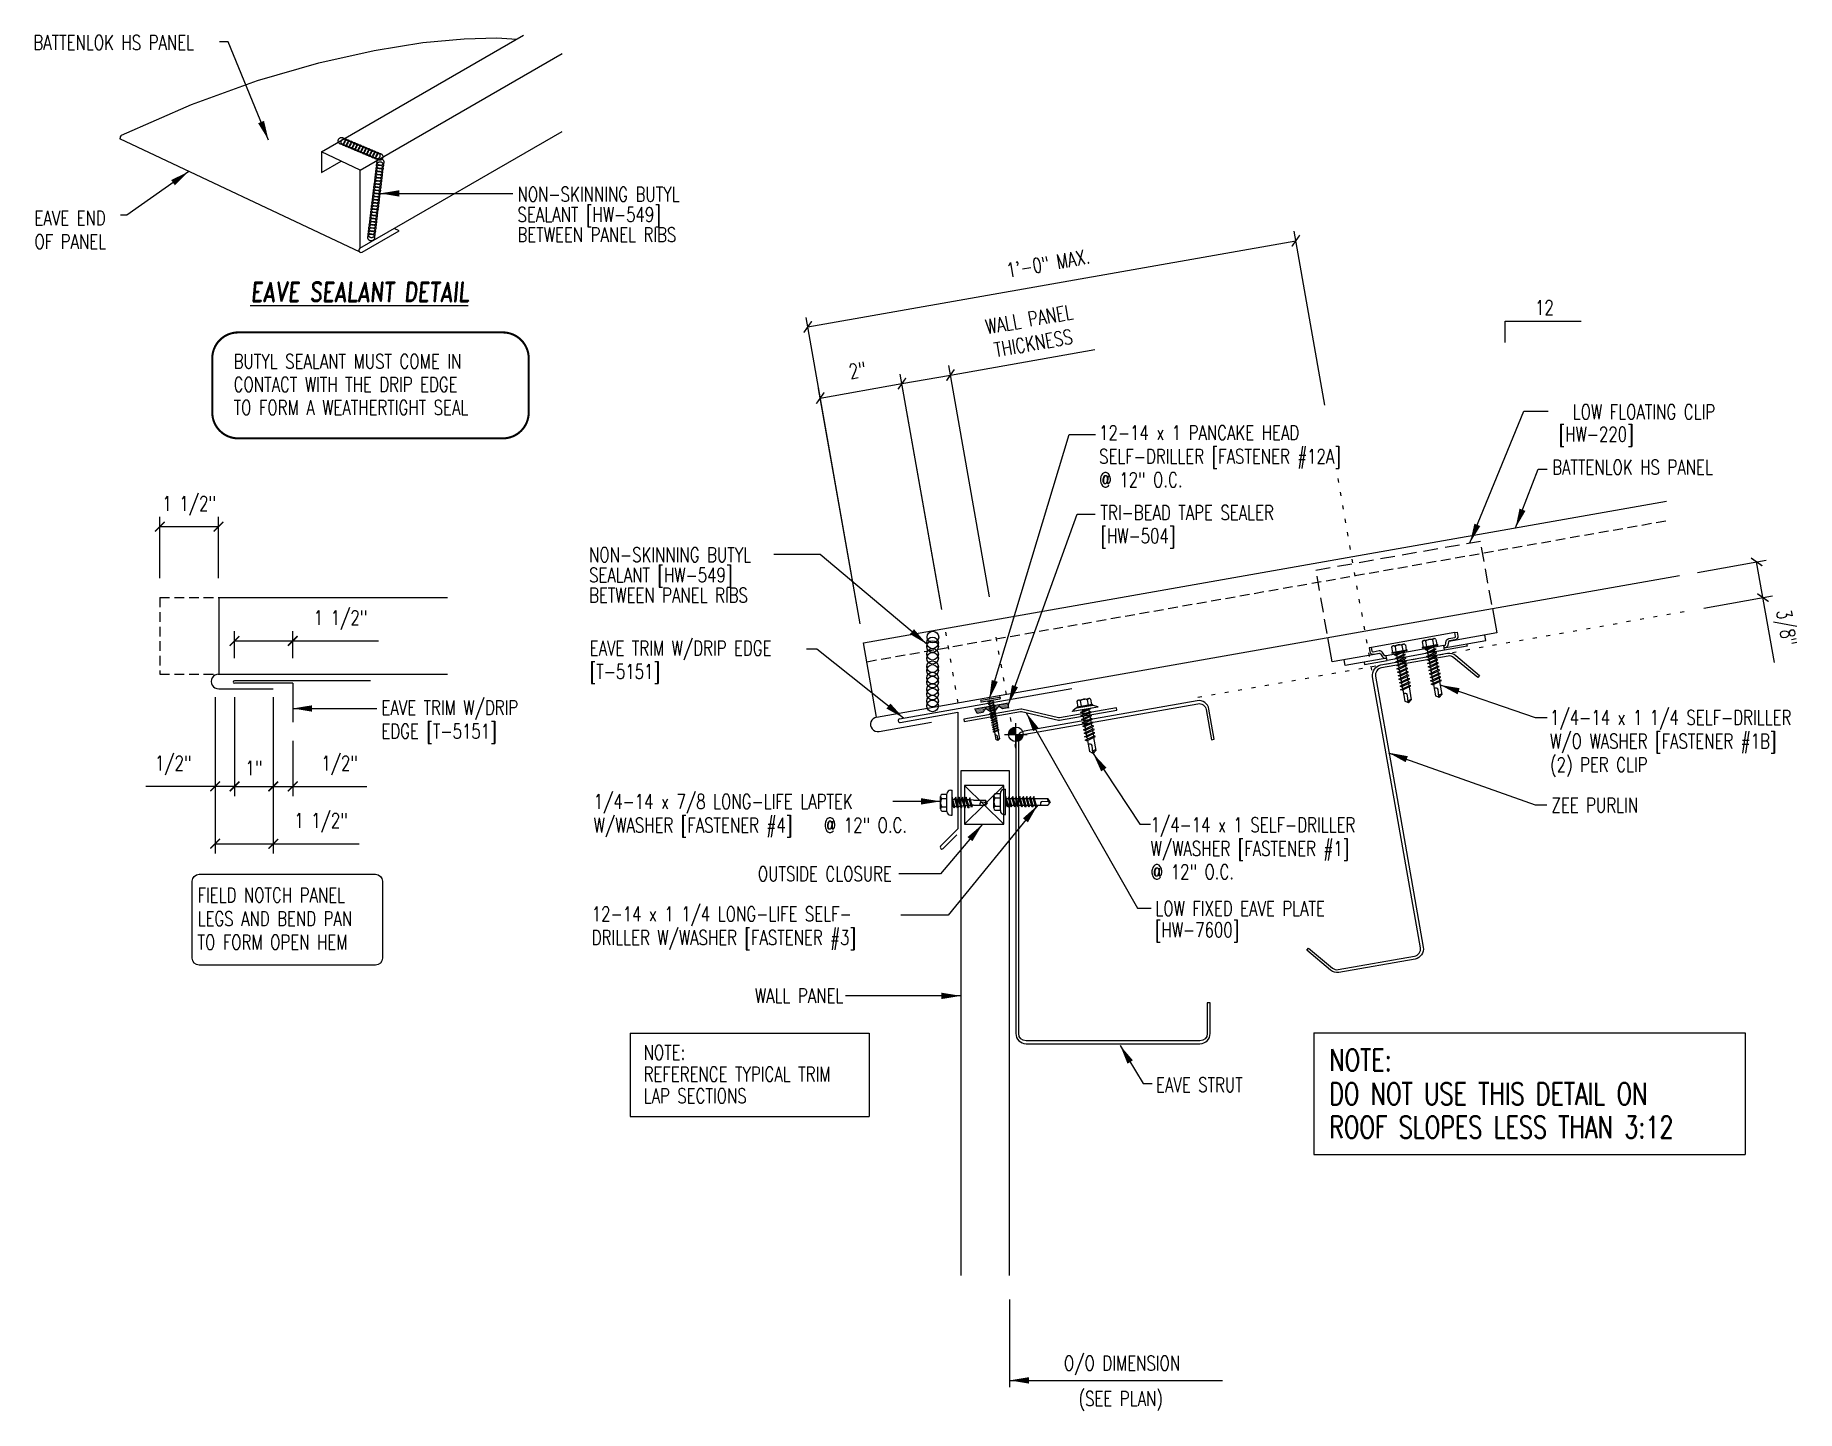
# Model space of a CAD drawing. Header units: inches. Extents: x -1 to 44.3, y 6.7 to 42.1.
import ezdxf
from ezdxf.enums import TextEntityAlignment as Align

# ---------------------------------------------------------------- set-up
doc = ezdxf.new("R2010")
doc.units = ezdxf.units.IN
doc.header["$MEASUREMENT"] = 0
for name, pattern in [('CENTER2', [1.125, 0.75, -0.125, 0.125, -0.125]), ('DOT', [0.25, 0, -0.25]), ('HIDDEN', [0.375, 0.25, -0.125]), ('HIDDEN2', [0.1875, 0.125, -0.0625])]:
    doc.linetypes.add(name, pattern=pattern)
for name, color, linetype in [('clip', 5, 'Continuous'), ('CLOSURE', 3, 'Continuous'), ('DIM', 2, 'Continuous'), ('FASTENER', 9, 'Continuous'), ('LABEL', 6, 'Continuous'), ('MARK', 1, 'Continuous'), ('PANEL', 11, 'Continuous'), ('SEALANT', 253, 'CENTER2'), ('SECTION', 11, 'Continuous'), ('STLA', 10, 'Continuous'), ('TAPE', 8, 'Continuous'), ('TEXT', 2, 'Continuous'), ('TRIM', 6, 'Continuous')]:
    doc.layers.add(name, color=color, linetype=linetype)
doc.styles.add('ROMAND', font='romand', dxfattribs={"height": 0.075})
doc.styles.add('TEXT', font='SIMPLEX', dxfattribs={"width": 0.75, "height": 6})
doc.styles.add('TEXT1', font='ROMANS.shx', dxfattribs={"width": 0.75, "height": 0.375})
doc.dimstyles.new('DETAIL', dxfattribs={"dimscale": 4, "dimtxt": 0.375, "dimasz": 0.0625, "dimexe": 0.0625, "dimexo": 0.125, "dimgap": 0.0625, "dimtad": 1, "dimdec": 4, "dimzin": 3, "dimdsep": 46, "dimlunit": 4, "dimtxsty": 'TEXT1', "dimblk": 'ARCHTICK', "dimcen": 0.0625, "dimclrd": 7, "dimclre": 7, "dimclrt": 2, "dimadec": 0, "dimazin": 0, "dimtfac": 0.59375, "dimtdec": 4, "dimtmove": 0, "dimatfit": 3, "dimfxl": 0, "dimfrac": 2, "dimtolj": 1, "dimtzin": 3, "dimarcsym": 0})
doc.dimstyles.new('DETAIL$7', dxfattribs={"dimscale": 4, "dimtxt": 6, "dimasz": 0.125, "dimexe": 0.0625, "dimexo": 0.125, "dimgap": 0.0625, "dimtad": 1, "dimdec": 5, "dimzin": 3, "dimdsep": 46, "dimlunit": 4, "dimtxsty": 'TEXT', "dimblk": 'ARCHTICK', "dimcen": 0.0625, "dimclrd": 7, "dimclre": 7, "dimclrt": 2, "dimadec": 0, "dimazin": 0, "dimtfac": 0.666667, "dimtdec": 5, "dimtmove": 0, "dimatfit": 3, "dimfxl": 0, "dimfrac": 2, "dimtolj": 1, "dimtzin": 3, "dimarcsym": 0})

msp = doc.modelspace()

# ---------------------------------------------------------------- texts
at = {"color": 2, "char_height": 0.375, "attachment_point": 5, "style": 'TEXT1'}
for s, insert, rotation in [('\\A1;1\'-0" MAX.', (25.08126, 36.24571), 10), ('\\A1;2"', (20.17551, 33.49441), 10), ('\\A1;3/8"', (44.02393, 26.8605), 280)]:
    msp.add_mtext(s, dxfattribs=dict(at, insert=insert, rotation=rotation))
at = {"layer": 'TEXT', "style": 'TEXT1', "width": 0.75}
for s, p in [('BATTENLOK HS PANEL', (-1.03081, 41.74039)), ('NON-SKINNING BUTYL', (11.42641, 37.83623)), ('SEALANT [HW-549]', (11.42641, 37.31438)), ('EAVE END ', (-1.00244, 37.22473)), ('BETWEEN PANEL RIBS', (11.42641, 36.7966)), ('OF PANEL', (-1.00244, 36.61759)), ('BUTYL SEALANT MUST COME IN', (4.12159, 33.5369)), ('CONTACT WITH THE DRIP EDGE', (4.12159, 32.94331)), ('TO FORM A WEATHERTIGHT SEAL', (4.12159, 32.34971)), ('BATTENLOK HS PANEL', (38.04873, 30.81307)), ('NON-SKINNING BUTYL', (13.26751, 28.56255)), ('SEALANT [HW-549]', (13.26751, 28.04069)), ('BETWEEN PANEL RIBS', (13.26751, 27.52292)), ('EAVE TRIM W/DRIP', (7.92408, 24.62842)), ('EDGE [T-5151]', (7.92408, 24.02128)), ('ZEE PURLIN', (38.03107, 22.11736)), ('FIELD NOTCH PANEL', (3.19305, 19.80644)), ('LEGS AND BEND PAN', (3.19305, 19.19929)), ('LOW FIXED EAVE PLATE', (27.83875, 19.4604)), ('[HW-7600]', (27.8265, 18.90933)), ('TO FORM OPEN HEM', (3.19305, 18.59215)), ('EAVE STRUT', (27.85661, 14.92666)), ('O/O DIMENSION', (25.48662, 7.7624)), ('(SEE PLAN)', (25.86213, 6.85047))]:
    msp.add_text(s, height=0.375, dxfattribs=at).set_placement(p)
for s, p in [('LOW FLOATING CLIP', (42.24184, 32.23632)), ('[HW-220]', (40.14551, 31.66264)), ('OUTSIDE CLOSURE', (21.05929, 20.34996)), ('WALL PANEL', (19.811, 17.21797))]:
    msp.add_text(s, height=0.375, dxfattribs=at).set_placement(p, align=Align.RIGHT)

# ---------------------------------------------------------------- blocks, each defined once
blk = doc.blocks.new('_ArchTick')
at = {"color": 0, "linetype": 'ByBlock', "const_width": 0.15}
blk.add_lwpolyline([(-0.5, -0.5), (0.5, 0.5)], dxfattribs=at)
blk = doc.blocks.new('*D8')
at = {"layer": 'DEFPOINTS', "color": 0, "linetype": 'Continuous'}
for p in [(22.566, 33.372), (22.412, 26.953), (23.659, 27.173)]:
    blk.add_point(p, dxfattribs=at)
at = {"layer": 'DIM', "color": 7, "linetype": 'Continuous', "lineweight": -2}
for p, q in [((22.566, 33.372), (26.281, 34.027)), ((23.572, 27.665), (22.522, 33.618)), ((22.325, 27.445), (21.275, 33.398)), ((21.319, 33.152), (22.566, 33.372))]:
    blk.add_line(p, q, dxfattribs=at)
at = {"layer": 'DIM', "color": 7, "linetype": 'Continuous', "lineweight": -2, "xscale": 0.25, "yscale": 0.25, "zscale": 0.25}
for p, rotation in [((21.319, 33.152), 189.9999999999984), ((22.566, 33.372), 9.999999999998309)]:
    blk.add_blockref('_ArchTick', p, dxfattribs=dict(at, rotation=rotation))
at = {"layer": 'DIM', "color": 2, "linetype": 'Continuous', "insert": (24.645, 34.5), "char_height": 0.375, "attachment_point": 5, "rotation": 10, "style": 'TEXT1'}
blk.add_mtext('\\A1;WALL PANEL\\PTHICKNESS', dxfattribs=at)
blk = doc.blocks.new('*X4')
at = {"color": 0}
for p, q in [((-0.434, 0.135), (-0.434, 0.135)), ((-0.434, 0.123), (-0.434, 0.123)), ((-0.422, 0.141), (-0.422, 0.141)), ((-0.422, 0.129), (-0.422, 0.129)), ((-0.422, 0.117), (-0.422, 0.117)), ((-0.422, 0.105), (-0.422, 0.105)), ((-0.422, 0.094), (-0.422, 0.094)), ((-0.422, 0.082), (-0.422, 0.082)), ((-0.41, 0.135), (-0.41, 0.135)), ((-0.41, 0.123), (-0.41, 0.123)), ((-0.41, 0.111), (-0.41, 0.111)), ((-0.41, 0.1), (-0.41, 0.1)), ((-0.41, 0.088), (-0.41, 0.088)), ((-0.41, 0.076), (-0.41, 0.076)), ((-0.41, 0.064), (-0.41, 0.064)), ((-0.41, 0.053), (-0.41, 0.053)), ((-0.41, 0.041), (-0.41, 0.041)), ((-0.398, 0.141), (-0.398, 0.141)), ((-0.398, 0.129), (-0.398, 0.129)), ((-0.398, 0.117), (-0.398, 0.117)), ((-0.398, 0.105), (-0.398, 0.105)), ((-0.398, 0.094), (-0.398, 0.094)), ((-0.398, 0.082), (-0.398, 0.082)), ((-0.398, 0.07), (-0.398, 0.07)), ((-0.398, 0.059), (-0.398, 0.059)), ((-0.398, 0.047), (-0.398, 0.047)), ((-0.398, 0.035), (-0.398, 0.035)), ((-0.398, 0.023), (-0.398, 0.023)), ((-0.387, 0.135), (-0.387, 0.135)), ((-0.387, 0.123), (-0.387, 0.123)), ((-0.387, 0.111), (-0.387, 0.111)), ((-0.387, 0.1), (-0.387, 0.1)), ((-0.387, 0.088), (-0.387, 0.088)), ((-0.387, 0.076), (-0.387, 0.076)), ((-0.387, 0.064), (-0.387, 0.064)), ((-0.387, 0.053), (-0.387, 0.053)), ((-0.387, 0.041), (-0.387, 0.041)), ((-0.387, 0.029), (-0.387, 0.029)), ((-0.375, 0.141), (-0.375, 0.141)), ((-0.375, 0.129), (-0.375, 0.129)), ((-0.375, 0.117), (-0.375, 0.117)), ((-0.375, 0.105), (-0.375, 0.105)), ((-0.375, 0.094), (-0.375, 0.094)), ((-0.375, 0.082), (-0.375, 0.082)), ((-0.375, 0.07), (-0.375, 0.07)), ((-0.375, 0.059), (-0.375, 0.059)), ((-0.375, 0.047), (-0.375, 0.047)), ((-0.375, 0.035), (-0.375, 0.035)), ((-0.375, 0.023), (-0.375, 0.023)), ((-0.363, 0.135), (-0.363, 0.135)), ((-0.363, 0.123), (-0.363, 0.123)), ((-0.363, 0.111), (-0.363, 0.111)), ((-0.363, 0.1), (-0.363, 0.1)), ((-0.363, 0.088), (-0.363, 0.088)), ((-0.363, 0.076), (-0.363, 0.076)), ((-0.363, 0.064), (-0.363, 0.064)), ((-0.363, 0.053), (-0.363, 0.053)), ((-0.363, 0.041), (-0.363, 0.041)), ((-0.363, 0.029), (-0.363, 0.029)), ((-0.352, 0.141), (-0.352, 0.141)), ((-0.352, 0.129), (-0.352, 0.129)), ((-0.352, 0.117), (-0.352, 0.117)), ((-0.352, 0.105), (-0.352, 0.105)), ((-0.352, 0.094), (-0.352, 0.094)), ((-0.352, 0.082), (-0.352, 0.082)), ((-0.352, 0.07), (-0.352, 0.07)), ((-0.352, 0.059), (-0.352, 0.059)), ((-0.352, 0.047), (-0.352, 0.047)), ((-0.352, 0.035), (-0.352, 0.035)), ((-0.352, 0.023), (-0.352, 0.023)), ((-0.34, 0.135), (-0.34, 0.135)), ((-0.34, 0.123), (-0.34, 0.123)), ((-0.34, 0.111), (-0.34, 0.111)), ((-0.34, 0.1), (-0.34, 0.1)), ((-0.34, 0.088), (-0.34, 0.088)), ((-0.34, 0.076), (-0.34, 0.076)), ((-0.34, 0.064), (-0.34, 0.064)), ((-0.34, 0.053), (-0.34, 0.053)), ((-0.34, 0.041), (-0.34, 0.041)), ((-0.34, 0.029), (-0.34, 0.029)), ((-0.328, 0.141), (-0.328, 0.141)), ((-0.328, 0.129), (-0.328, 0.129)), ((-0.328, 0.117), (-0.328, 0.117)), ((-0.328, 0.105), (-0.328, 0.105)), ((-0.328, 0.094), (-0.328, 0.094)), ((-0.328, 0.082), (-0.328, 0.082)), ((-0.328, 0.07), (-0.328, 0.07)), ((-0.328, 0.059), (-0.328, 0.059)), ((-0.328, 0.047), (-0.328, 0.047)), ((-0.328, 0.035), (-0.328, 0.035)), ((-0.328, 0.023), (-0.328, 0.023)), ((-0.316, 0.135), (-0.316, 0.135)), ((-0.316, 0.123), (-0.316, 0.123)), ((-0.316, 0.111), (-0.316, 0.111)), ((-0.316, 0.1), (-0.316, 0.1)), ((-0.316, 0.088), (-0.316, 0.088)), ((-0.316, 0.076), (-0.316, 0.076)), ((-0.316, 0.064), (-0.316, 0.064)), ((-0.316, 0.053), (-0.316, 0.053)), ((-0.316, 0.041), (-0.316, 0.041)), ((-0.316, 0.029), (-0.316, 0.029)), ((-0.305, 0.141), (-0.305, 0.141)), ((-0.305, 0.129), (-0.305, 0.129)), ((-0.305, 0.117), (-0.305, 0.117)), ((-0.305, 0.105), (-0.305, 0.105)), ((-0.305, 0.094), (-0.305, 0.094)), ((-0.305, 0.082), (-0.305, 0.082)), ((-0.305, 0.07), (-0.305, 0.07)), ((-0.305, 0.059), (-0.305, 0.059)), ((-0.305, 0.047), (-0.305, 0.047)), ((-0.305, 0.035), (-0.305, 0.035)), ((-0.305, 0.023), (-0.305, 0.023)), ((-0.293, 0.135), (-0.293, 0.135)), ((-0.293, 0.123), (-0.293, 0.123)), ((-0.293, 0.111), (-0.293, 0.111)), ((-0.293, 0.1), (-0.293, 0.1)), ((-0.293, 0.088), (-0.293, 0.088)), ((-0.293, 0.076), (-0.293, 0.076)), ((-0.293, 0.064), (-0.293, 0.064)), ((-0.293, 0.053), (-0.293, 0.053)), ((-0.293, 0.041), (-0.293, 0.041)), ((-0.293, 0.029), (-0.293, 0.029)), ((-0.281, 0.141), (-0.281, 0.141)), ((-0.281, 0.129), (-0.281, 0.129)), ((-0.281, 0.117), (-0.281, 0.117)), ((-0.281, 0.105), (-0.281, 0.105)), ((-0.281, 0.094), (-0.281, 0.094)), ((-0.281, 0.082), (-0.281, 0.082)), ((-0.281, 0.07), (-0.281, 0.07)), ((-0.281, 0.059), (-0.281, 0.059)), ((-0.281, 0.047), (-0.281, 0.047)), ((-0.281, 0.035), (-0.281, 0.035)), ((-0.281, 0.023), (-0.281, 0.023)), ((-0.27, 0.135), (-0.27, 0.135)), ((-0.27, 0.123), (-0.27, 0.123)), ((-0.27, 0.111), (-0.27, 0.111)), ((-0.27, 0.1), (-0.27, 0.1)), ((-0.27, 0.088), (-0.27, 0.088)), ((-0.27, 0.076), (-0.27, 0.076)), ((-0.27, 0.064), (-0.27, 0.064)), ((-0.27, 0.053), (-0.27, 0.053)), ((-0.27, 0.041), (-0.27, 0.041)), ((-0.27, 0.029), (-0.27, 0.029)), ((-0.258, 0.141), (-0.258, 0.141)), ((-0.258, 0.129), (-0.258, 0.129)), ((-0.258, 0.117), (-0.258, 0.117)), ((-0.258, 0.105), (-0.258, 0.105)), ((-0.258, 0.094), (-0.258, 0.094)), ((-0.258, 0.082), (-0.258, 0.082)), ((-0.258, 0.07), (-0.258, 0.07)), ((-0.258, 0.059), (-0.258, 0.059)), ((-0.258, 0.047), (-0.258, 0.047)), ((-0.258, 0.035), (-0.258, 0.035)), ((-0.258, 0.023), (-0.258, 0.023)), ((-0.246, 0.135), (-0.246, 0.135)), ((-0.246, 0.123), (-0.246, 0.123)), ((-0.246, 0.111), (-0.246, 0.111)), ((-0.246, 0.1), (-0.246, 0.1)), ((-0.246, 0.088), (-0.246, 0.088)), ((-0.246, 0.076), (-0.246, 0.076)), ((-0.246, 0.064), (-0.246, 0.064)), ((-0.246, 0.053), (-0.246, 0.053)), ((-0.246, 0.041), (-0.246, 0.041)), ((-0.234, 0.141), (-0.234, 0.141)), ((-0.234, 0.129), (-0.234, 0.129)), ((-0.234, 0.117), (-0.234, 0.117)), ((-0.234, 0.105), (-0.234, 0.105)), ((-0.234, 0.094), (-0.234, 0.094)), ((-0.234, 0.082), (-0.234, 0.082)), ((-0.234, 0.07), (-0.234, 0.07)), ((-0.234, 0.059), (-0.234, 0.059)), ((-0.234, 0.047), (-0.234, 0.047)), ((-0.223, 0.135), (-0.223, 0.135)), ((-0.223, 0.123), (-0.223, 0.123)), ((-0.223, 0.111), (-0.223, 0.111)), ((-0.223, 0.1), (-0.223, 0.1)), ((-0.223, 0.088), (-0.223, 0.088)), ((-0.223, 0.076), (-0.223, 0.076)), ((-0.223, 0.064), (-0.223, 0.064)), ((-0.211, 0.141), (-0.211, 0.141)), ((-0.211, 0.129), (-0.211, 0.129)), ((-0.211, 0.117), (-0.211, 0.117)), ((-0.211, 0.105), (-0.211, 0.105)), ((-0.211, 0.094), (-0.211, 0.094)), ((-0.211, 0.082), (-0.211, 0.082)), ((-0.211, 0.07), (-0.211, 0.07)), ((-0.199, 0.135), (-0.199, 0.135)), ((-0.199, 0.123), (-0.199, 0.123)), ((-0.199, 0.111), (-0.199, 0.111)), ((-0.199, 0.1), (-0.199, 0.1)), ((-0.199, 0.088), (-0.199, 0.088)), ((-0.188, 0.141), (-0.188, 0.141)), ((-0.188, 0.129), (-0.188, 0.129)), ((-0.188, 0.117), (-0.188, 0.117)), ((-0.188, 0.105), (-0.188, 0.105)), ((-0.188, 0.094), (-0.188, 0.094)), ((-0.176, 0.135), (-0.176, 0.135)), ((-0.176, 0.123), (-0.176, 0.123)), ((-0.176, 0.111), (-0.176, 0.111)), ((-0.164, 0.141), (-0.164, 0.141)), ((-0.164, 0.129), (-0.164, 0.129)), ((-0.164, 0.117), (-0.164, 0.117)), ((-0.164, 0.105), (-0.164, 0.105)), ((-0.152, 0.135), (-0.152, 0.135)), ((-0.152, 0.123), (-0.152, 0.123)), ((-0.152, 0.111), (-0.152, 0.111)), ((-0.152, 0.1), (-0.152, 0.1)), ((-0.141, 0.141), (-0.141, 0.141)), ((-0.141, 0.129), (-0.141, 0.129)), ((-0.141, 0.117), (-0.141, 0.117)), ((-0.141, 0.105), (-0.141, 0.105)), ((-0.141, 0.094), (-0.141, 0.094)), ((-0.141, 0.082), (-0.141, 0.082)), ((-0.129, 0.135), (-0.129, 0.135)), ((-0.129, 0.123), (-0.129, 0.123)), ((-0.129, 0.111), (-0.129, 0.111)), ((-0.129, 0.1), (-0.129, 0.1)), ((-0.129, 0.088), (-0.129, 0.088)), ((-0.129, 0.076), (-0.129, 0.076)), ((-0.117, 0.141), (-0.117, 0.141)), ((-0.117, 0.129), (-0.117, 0.129)), ((-0.117, 0.117), (-0.117, 0.117)), ((-0.117, 0.105), (-0.117, 0.105)), ((-0.117, 0.094), (-0.117, 0.094)), ((-0.117, 0.082), (-0.117, 0.082)), ((-0.117, 0.07), (-0.117, 0.07)), ((-0.117, 0.059), (-0.117, 0.059)), ((-0.105, 0.135), (-0.105, 0.135)), ((-0.105, 0.123), (-0.105, 0.123)), ((-0.105, 0.111), (-0.105, 0.111)), ((-0.105, 0.1), (-0.105, 0.1)), ((-0.105, 0.088), (-0.105, 0.088)), ((-0.105, 0.076), (-0.105, 0.076)), ((-0.105, 0.064), (-0.105, 0.064)), ((-0.105, 0.053), (-0.105, 0.053)), ((-0.094, 0.141), (-0.094, 0.141)), ((-0.094, 0.129), (-0.094, 0.129)), ((-0.094, 0.117), (-0.094, 0.117)), ((-0.094, 0.105), (-0.094, 0.105)), ((-0.094, 0.094), (-0.094, 0.094)), ((-0.094, 0.082), (-0.094, 0.082)), ((-0.094, 0.07), (-0.094, 0.07)), ((-0.094, 0.059), (-0.094, 0.059)), ((-0.094, 0.047), (-0.094, 0.047)), ((-0.094, 0.035), (-0.094, 0.035)), ((-0.082, 0.135), (-0.082, 0.135)), ((-0.082, 0.123), (-0.082, 0.123)), ((-0.082, 0.111), (-0.082, 0.111)), ((-0.082, 0.1), (-0.082, 0.1)), ((-0.082, 0.088), (-0.082, 0.088)), ((-0.082, 0.076), (-0.082, 0.076)), ((-0.082, 0.064), (-0.082, 0.064)), ((-0.082, 0.053), (-0.082, 0.053)), ((-0.082, 0.041), (-0.082, 0.041)), ((-0.082, 0.029), (-0.082, 0.029)), ((-0.07, 0.141), (-0.07, 0.141)), ((-0.07, 0.129), (-0.07, 0.129)), ((-0.07, 0.117), (-0.07, 0.117)), ((-0.07, 0.105), (-0.07, 0.105)), ((-0.07, 0.094), (-0.07, 0.094)), ((-0.07, 0.082), (-0.07, 0.082)), ((-0.07, 0.07), (-0.07, 0.07)), ((-0.07, 0.059), (-0.07, 0.059)), ((-0.07, 0.047), (-0.07, 0.047)), ((-0.07, 0.035), (-0.07, 0.035)), ((-0.07, 0.023), (-0.07, 0.023)), ((-0.059, 0.135), (-0.059, 0.135)), ((-0.059, 0.123), (-0.059, 0.123)), ((-0.059, 0.111), (-0.059, 0.111)), ((-0.059, 0.1), (-0.059, 0.1)), ((-0.059, 0.088), (-0.059, 0.088)), ((-0.059, 0.076), (-0.059, 0.076)), ((-0.059, 0.064), (-0.059, 0.064)), ((-0.059, 0.053), (-0.059, 0.053)), ((-0.059, 0.041), (-0.059, 0.041)), ((-0.059, 0.029), (-0.059, 0.029)), ((-0.047, 0.141), (-0.047, 0.141)), ((-0.047, 0.129), (-0.047, 0.129)), ((-0.047, 0.117), (-0.047, 0.117)), ((-0.047, 0.105), (-0.047, 0.105)), ((-0.047, 0.094), (-0.047, 0.094)), ((-0.047, 0.082), (-0.047, 0.082)), ((-0.047, 0.07), (-0.047, 0.07)), ((-0.047, 0.059), (-0.047, 0.059)), ((-0.047, 0.047), (-0.047, 0.047)), ((-0.047, 0.035), (-0.047, 0.035)), ((-0.047, 0.023), (-0.047, 0.023)), ((-0.035, 0.135), (-0.035, 0.135)), ((-0.035, 0.123), (-0.035, 0.123)), ((-0.035, 0.111), (-0.035, 0.111)), ((-0.035, 0.1), (-0.035, 0.1)), ((-0.035, 0.088), (-0.035, 0.088)), ((-0.035, 0.076), (-0.035, 0.076)), ((-0.035, 0.064), (-0.035, 0.064)), ((-0.035, 0.053), (-0.035, 0.053)), ((-0.035, 0.041), (-0.035, 0.041)), ((-0.035, 0.029), (-0.035, 0.029)), ((-0.023, 0.141), (-0.023, 0.141)), ((-0.023, 0.129), (-0.023, 0.129)), ((-0.023, 0.117), (-0.023, 0.117)), ((-0.023, 0.105), (-0.023, 0.105)), ((-0.023, 0.094), (-0.023, 0.094)), ((-0.023, 0.082), (-0.023, 0.082)), ((-0.023, 0.07), (-0.023, 0.07)), ((-0.023, 0.059), (-0.023, 0.059)), ((-0.023, 0.047), (-0.023, 0.047)), ((-0.023, 0.035), (-0.023, 0.035)), ((-0.023, 0.023), (-0.023, 0.023)), ((-0.012, 0.135), (-0.012, 0.135)), ((-0.012, 0.123), (-0.012, 0.123)), ((-0.012, 0.111), (-0.012, 0.111)), ((-0.012, 0.1), (-0.012, 0.1)), ((-0.012, 0.088), (-0.012, 0.088)), ((-0.012, 0.076), (-0.012, 0.076)), ((-0.012, 0.064), (-0.012, 0.064)), ((-0.012, 0.053), (-0.012, 0.053)), ((-0.012, 0.041), (-0.012, 0.041)), ((-0.012, 0.029), (-0.012, 0.029)), ((0, 0.141), (0, 0.141)), ((0, 0.129), (0, 0.129)), ((0, 0.117), (0, 0.117)), ((0, 0.105), (0, 0.105)), ((0, 0.094), (0, 0.094)), ((0, 0.082), (0, 0.082)), ((0, 0.07), (0, 0.07)), ((0, 0.059), (0, 0.059)), ((0, 0.047), (0, 0.047)), ((0, 0.035), (0, 0.035)), ((0, 0.023), (0, 0.023)), ((0.012, 0.135), (0.012, 0.135)), ((0.012, 0.123), (0.012, 0.123)), ((0.012, 0.111), (0.012, 0.111)), ((0.012, 0.1), (0.012, 0.1)), ((0.012, 0.088), (0.012, 0.088)), ((0.012, 0.076), (0.012, 0.076)), ((0.012, 0.064), (0.012, 0.064)), ((0.012, 0.053), (0.012, 0.053)), ((0.012, 0.041), (0.012, 0.041)), ((0.012, 0.029), (0.012, 0.029)), ((0.023, 0.141), (0.023, 0.141)), ((0.023, 0.129), (0.023, 0.129)), ((0.023, 0.117), (0.023, 0.117)), ((0.023, 0.105), (0.023, 0.105)), ((0.023, 0.094), (0.023, 0.094)), ((0.023, 0.082), (0.023, 0.082)), ((0.023, 0.07), (0.023, 0.07)), ((0.023, 0.059), (0.023, 0.059)), ((0.023, 0.047), (0.023, 0.047)), ((0.023, 0.035), (0.023, 0.035)), ((0.023, 0.023), (0.023, 0.023)), ((0.035, 0.135), (0.035, 0.135)), ((0.035, 0.123), (0.035, 0.123)), ((0.035, 0.111), (0.035, 0.111)), ((0.035, 0.1), (0.035, 0.1)), ((0.035, 0.088), (0.035, 0.088)), ((0.035, 0.076), (0.035, 0.076)), ((0.035, 0.064), (0.035, 0.064)), ((0.035, 0.053), (0.035, 0.053)), ((0.035, 0.041), (0.035, 0.041)), ((0.035, 0.029), (0.035, 0.029)), ((0.047, 0.141), (0.047, 0.141)), ((0.047, 0.129), (0.047, 0.129)), ((0.047, 0.117), (0.047, 0.117)), ((0.047, 0.105), (0.047, 0.105)), ((0.047, 0.094), (0.047, 0.094)), ((0.047, 0.082), (0.047, 0.082)), ((0.047, 0.07), (0.047, 0.07)), ((0.047, 0.059), (0.047, 0.059)), ((0.047, 0.047), (0.047, 0.047)), ((0.047, 0.035), (0.047, 0.035)), ((0.047, 0.023), (0.047, 0.023)), ((0.059, 0.135), (0.059, 0.135)), ((0.059, 0.123), (0.059, 0.123)), ((0.059, 0.111), (0.059, 0.111)), ((0.059, 0.1), (0.059, 0.1)), ((0.059, 0.088), (0.059, 0.088)), ((0.059, 0.076), (0.059, 0.076)), ((0.059, 0.064), (0.059, 0.064)), ((0.059, 0.053), (0.059, 0.053)), ((0.059, 0.041), (0.059, 0.041)), ((0.059, 0.029), (0.059, 0.029)), ((0.07, 0.141), (0.07, 0.141)), ((0.07, 0.129), (0.07, 0.129)), ((0.07, 0.117), (0.07, 0.117)), ((0.07, 0.105), (0.07, 0.105)), ((0.07, 0.094), (0.07, 0.094)), ((0.07, 0.082), (0.07, 0.082)), ((0.07, 0.07), (0.07, 0.07)), ((0.07, 0.059), (0.07, 0.059)), ((0.07, 0.047), (0.07, 0.047)), ((0.07, 0.035), (0.07, 0.035)), ((0.07, 0.023), (0.07, 0.023)), ((0.082, 0.135), (0.082, 0.135)), ((0.082, 0.123), (0.082, 0.123)), ((0.082, 0.111), (0.082, 0.111)), ((0.082, 0.1), (0.082, 0.1)), ((0.082, 0.088), (0.082, 0.088)), ((0.082, 0.076), (0.082, 0.076)), ((0.082, 0.064), (0.082, 0.064)), ((0.082, 0.053), (0.082, 0.053)), ((0.082, 0.041), (0.082, 0.041)), ((0.082, 0.029), (0.082, 0.029)), ((0.094, 0.141), (0.094, 0.141)), ((0.094, 0.129), (0.094, 0.129)), ((0.094, 0.117), (0.094, 0.117)), ((0.094, 0.105), (0.094, 0.105)), ((0.094, 0.094), (0.094, 0.094)), ((0.094, 0.082), (0.094, 0.082)), ((0.094, 0.07), (0.094, 0.07)), ((0.094, 0.059), (0.094, 0.059)), ((0.094, 0.047), (0.094, 0.047)), ((0.094, 0.035), (0.094, 0.035)), ((0.105, 0.135), (0.105, 0.135)), ((0.105, 0.123), (0.105, 0.123)), ((0.105, 0.111), (0.105, 0.111)), ((0.105, 0.1), (0.105, 0.1)), ((0.105, 0.088), (0.105, 0.088)), ((0.105, 0.076), (0.105, 0.076)), ((0.105, 0.064), (0.105, 0.064)), ((0.105, 0.053), (0.105, 0.053)), ((0.117, 0.141), (0.117, 0.141)), ((0.117, 0.129), (0.117, 0.129)), ((0.117, 0.117), (0.117, 0.117)), ((0.117, 0.105), (0.117, 0.105)), ((0.117, 0.094), (0.117, 0.094)), ((0.117, 0.082), (0.117, 0.082)), ((0.117, 0.07), (0.117, 0.07)), ((0.117, 0.059), (0.117, 0.059)), ((0.129, 0.135), (0.129, 0.135)), ((0.129, 0.123), (0.129, 0.123)), ((0.129, 0.111), (0.129, 0.111)), ((0.129, 0.1), (0.129, 0.1)), ((0.129, 0.088), (0.129, 0.088)), ((0.129, 0.076), (0.129, 0.076)), ((0.141, 0.141), (0.141, 0.141)), ((0.141, 0.129), (0.141, 0.129)), ((0.141, 0.117), (0.141, 0.117)), ((0.141, 0.105), (0.141, 0.105)), ((0.141, 0.094), (0.141, 0.094)), ((0.141, 0.082), (0.141, 0.082)), ((0.152, 0.135), (0.152, 0.135)), ((0.152, 0.123), (0.152, 0.123)), ((0.152, 0.111), (0.152, 0.111)), ((0.152, 0.1), (0.152, 0.1)), ((0.164, 0.141), (0.164, 0.141)), ((0.164, 0.129), (0.164, 0.129)), ((0.164, 0.117), (0.164, 0.117)), ((0.164, 0.105), (0.164, 0.105)), ((0.176, 0.135), (0.176, 0.135)), ((0.176, 0.123), (0.176, 0.123)), ((0.176, 0.111), (0.176, 0.111)), ((0.188, 0.141), (0.188, 0.141)), ((0.188, 0.129), (0.188, 0.129)), ((0.188, 0.117), (0.188, 0.117)), ((0.188, 0.105), (0.188, 0.105)), ((0.188, 0.094), (0.188, 0.094)), ((0.199, 0.135), (0.199, 0.135)), ((0.199, 0.123), (0.199, 0.123)), ((0.199, 0.111), (0.199, 0.111)), ((0.199, 0.1), (0.199, 0.1)), ((0.199, 0.088), (0.199, 0.088)), ((0.211, 0.141), (0.211, 0.141)), ((0.211, 0.129), (0.211, 0.129)), ((0.211, 0.117), (0.211, 0.117)), ((0.211, 0.105), (0.211, 0.105)), ((0.211, 0.094), (0.211, 0.094)), ((0.211, 0.082), (0.211, 0.082)), ((0.211, 0.07), (0.211, 0.07)), ((0.223, 0.135), (0.223, 0.135)), ((0.223, 0.123), (0.223, 0.123)), ((0.223, 0.111), (0.223, 0.111)), ((0.223, 0.1), (0.223, 0.1)), ((0.223, 0.088), (0.223, 0.088)), ((0.223, 0.076), (0.223, 0.076)), ((0.223, 0.064), (0.223, 0.064)), ((0.234, 0.141), (0.234, 0.141)), ((0.234, 0.129), (0.234, 0.129)), ((0.234, 0.117), (0.234, 0.117)), ((0.234, 0.105), (0.234, 0.105)), ((0.234, 0.094), (0.234, 0.094)), ((0.234, 0.082), (0.234, 0.082)), ((0.234, 0.07), (0.234, 0.07)), ((0.234, 0.059), (0.234, 0.059)), ((0.234, 0.047), (0.234, 0.047)), ((0.246, 0.135), (0.246, 0.135)), ((0.246, 0.123), (0.246, 0.123)), ((0.246, 0.111), (0.246, 0.111)), ((0.246, 0.1), (0.246, 0.1)), ((0.246, 0.088), (0.246, 0.088)), ((0.246, 0.076), (0.246, 0.076)), ((0.246, 0.064), (0.246, 0.064)), ((0.246, 0.053), (0.246, 0.053)), ((0.246, 0.041), (0.246, 0.041)), ((0.258, 0.141), (0.258, 0.141)), ((0.258, 0.129), (0.258, 0.129)), ((0.258, 0.117), (0.258, 0.117)), ((0.258, 0.105), (0.258, 0.105)), ((0.258, 0.094), (0.258, 0.094)), ((0.258, 0.082), (0.258, 0.082)), ((0.258, 0.07), (0.258, 0.07)), ((0.258, 0.059), (0.258, 0.059)), ((0.258, 0.047), (0.258, 0.047)), ((0.258, 0.035), (0.258, 0.035)), ((0.258, 0.023), (0.258, 0.023)), ((0.27, 0.135), (0.27, 0.135)), ((0.27, 0.123), (0.27, 0.123)), ((0.27, 0.111), (0.27, 0.111)), ((0.27, 0.1), (0.27, 0.1)), ((0.27, 0.088), (0.27, 0.088)), ((0.27, 0.076), (0.27, 0.076)), ((0.27, 0.064), (0.27, 0.064)), ((0.27, 0.053), (0.27, 0.053)), ((0.27, 0.041), (0.27, 0.041)), ((0.27, 0.029), (0.27, 0.029)), ((0.281, 0.141), (0.281, 0.141)), ((0.281, 0.129), (0.281, 0.129)), ((0.281, 0.117), (0.281, 0.117)), ((0.281, 0.105), (0.281, 0.105)), ((0.281, 0.094), (0.281, 0.094)), ((0.281, 0.082), (0.281, 0.082)), ((0.281, 0.07), (0.281, 0.07)), ((0.281, 0.059), (0.281, 0.059)), ((0.281, 0.047), (0.281, 0.047)), ((0.281, 0.035), (0.281, 0.035)), ((0.281, 0.023), (0.281, 0.023)), ((0.293, 0.135), (0.293, 0.135)), ((0.293, 0.123), (0.293, 0.123)), ((0.293, 0.111), (0.293, 0.111)), ((0.293, 0.1), (0.293, 0.1)), ((0.293, 0.088), (0.293, 0.088)), ((0.293, 0.076), (0.293, 0.076)), ((0.293, 0.064), (0.293, 0.064)), ((0.293, 0.053), (0.293, 0.053)), ((0.293, 0.041), (0.293, 0.041)), ((0.293, 0.029), (0.293, 0.029)), ((0.305, 0.141), (0.305, 0.141)), ((0.305, 0.129), (0.305, 0.129)), ((0.305, 0.117), (0.305, 0.117)), ((0.305, 0.105), (0.305, 0.105)), ((0.305, 0.094), (0.305, 0.094)), ((0.305, 0.082), (0.305, 0.082)), ((0.305, 0.07), (0.305, 0.07)), ((0.305, 0.059), (0.305, 0.059)), ((0.305, 0.047), (0.305, 0.047)), ((0.305, 0.035), (0.305, 0.035)), ((0.305, 0.023), (0.305, 0.023)), ((0.316, 0.135), (0.316, 0.135)), ((0.316, 0.123), (0.316, 0.123)), ((0.316, 0.111), (0.316, 0.111)), ((0.316, 0.1), (0.316, 0.1)), ((0.316, 0.088), (0.316, 0.088)), ((0.316, 0.076), (0.316, 0.076)), ((0.316, 0.064), (0.316, 0.064)), ((0.316, 0.053), (0.316, 0.053)), ((0.316, 0.041), (0.316, 0.041)), ((0.316, 0.029), (0.316, 0.029)), ((0.328, 0.141), (0.328, 0.141)), ((0.328, 0.129), (0.328, 0.129)), ((0.328, 0.117), (0.328, 0.117)), ((0.328, 0.105), (0.328, 0.105)), ((0.328, 0.094), (0.328, 0.094)), ((0.328, 0.082), (0.328, 0.082)), ((0.328, 0.07), (0.328, 0.07)), ((0.328, 0.059), (0.328, 0.059)), ((0.328, 0.047), (0.328, 0.047)), ((0.328, 0.035), (0.328, 0.035)), ((0.328, 0.023), (0.328, 0.023)), ((0.34, 0.135), (0.34, 0.135)), ((0.34, 0.123), (0.34, 0.123)), ((0.34, 0.111), (0.34, 0.111)), ((0.34, 0.1), (0.34, 0.1)), ((0.34, 0.088), (0.34, 0.088)), ((0.34, 0.076), (0.34, 0.076)), ((0.34, 0.064), (0.34, 0.064)), ((0.34, 0.053), (0.34, 0.053)), ((0.34, 0.041), (0.34, 0.041)), ((0.34, 0.029), (0.34, 0.029)), ((0.352, 0.141), (0.352, 0.141)), ((0.352, 0.129), (0.352, 0.129)), ((0.352, 0.117), (0.352, 0.117)), ((0.352, 0.105), (0.352, 0.105)), ((0.352, 0.094), (0.352, 0.094)), ((0.352, 0.082), (0.352, 0.082)), ((0.352, 0.07), (0.352, 0.07)), ((0.352, 0.059), (0.352, 0.059)), ((0.352, 0.047), (0.352, 0.047)), ((0.352, 0.035), (0.352, 0.035)), ((0.352, 0.023), (0.352, 0.023)), ((0.363, 0.135), (0.363, 0.135)), ((0.363, 0.123), (0.363, 0.123)), ((0.363, 0.111), (0.363, 0.111)), ((0.363, 0.1), (0.363, 0.1)), ((0.363, 0.088), (0.363, 0.088)), ((0.363, 0.076), (0.363, 0.076)), ((0.363, 0.064), (0.363, 0.064)), ((0.363, 0.053), (0.363, 0.053)), ((0.363, 0.041), (0.363, 0.041)), ((0.363, 0.029), (0.363, 0.029)), ((0.375, 0.141), (0.375, 0.141)), ((0.375, 0.129), (0.375, 0.129)), ((0.375, 0.117), (0.375, 0.117)), ((0.375, 0.105), (0.375, 0.105)), ((0.375, 0.094), (0.375, 0.094)), ((0.375, 0.082), (0.375, 0.082)), ((0.375, 0.07), (0.375, 0.07)), ((0.375, 0.059), (0.375, 0.059)), ((0.375, 0.047), (0.375, 0.047)), ((0.375, 0.035), (0.375, 0.035)), ((0.375, 0.023), (0.375, 0.023)), ((0.387, 0.135), (0.387, 0.135)), ((0.387, 0.123), (0.387, 0.123)), ((0.387, 0.111), (0.387, 0.111)), ((0.387, 0.1), (0.387, 0.1)), ((0.387, 0.088), (0.387, 0.088)), ((0.387, 0.076), (0.387, 0.076)), ((0.387, 0.064), (0.387, 0.064)), ((0.387, 0.053), (0.387, 0.053)), ((0.387, 0.041), (0.387, 0.041)), ((0.387, 0.029), (0.387, 0.029)), ((0.398, 0.141), (0.398, 0.141)), ((0.398, 0.129), (0.398, 0.129)), ((0.398, 0.117), (0.398, 0.117)), ((0.398, 0.105), (0.398, 0.105)), ((0.398, 0.094), (0.398, 0.094)), ((0.398, 0.082), (0.398, 0.082)), ((0.398, 0.07), (0.398, 0.07)), ((0.398, 0.059), (0.398, 0.059)), ((0.398, 0.047), (0.398, 0.047)), ((0.398, 0.035), (0.398, 0.035)), ((0.398, 0.023), (0.398, 0.023)), ((0.41, 0.135), (0.41, 0.135)), ((0.41, 0.123), (0.41, 0.123)), ((0.41, 0.111), (0.41, 0.111)), ((0.41, 0.1), (0.41, 0.1)), ((0.41, 0.088), (0.41, 0.088)), ((0.41, 0.076), (0.41, 0.076)), ((0.41, 0.064), (0.41, 0.064)), ((0.41, 0.053), (0.41, 0.053)), ((0.41, 0.041), (0.41, 0.041)), ((0.422, 0.141), (0.422, 0.141)), ((0.422, 0.129), (0.422, 0.129)), ((0.422, 0.117), (0.422, 0.117)), ((0.422, 0.105), (0.422, 0.105)), ((0.422, 0.094), (0.422, 0.094)), ((0.422, 0.082), (0.422, 0.082)), ((0.434, 0.135), (0.434, 0.135)), ((0.434, 0.123), (0.434, 0.123))]:
    blk.add_line(p, q, dxfattribs=at)
blk = doc.blocks.new('TRIBEAD')
at = {"layer": 'TAPE', "color": 9}
blk.add_lwpolyline([(-0.403, 0.018), (-0.442, 0.141), (0.442, 0.141), (0.403, 0.018), (0.26, 0.018), (0.17, 0.109), (0.079, 0.018), (0, 0.018), (-0.079, 0.018), (-0.17, 0.109), (-0.26, 0.018)], close=True, dxfattribs=at)
at = {"layer": 'TAPE', "color": 251}
blk.add_blockref('*X4', (0, 0), dxfattribs=at)
blk = doc.blocks.new('wp')
at = {"layer": 'SECTION'}
for p, q in [((-0.096, 0), (0.096, 0)), ((0, -0.096), (0, 0.096))]:
    blk.add_line(p, q, dxfattribs=at)
at = {"layer": 'SECTION', "const_width": 0.0625}
for points in [[(0, 0.031, 0.414214), (-0.031, 0, 1)], [(0, -0.031, 0.414214), (0.031, 0, 1)]]:
    blk.add_lwpolyline(points, format="xyb", dxfattribs=at)
at = {"layer": 'SECTION'}
blk.add_circle((0, 0), 0.0625, dxfattribs=at)
blk = doc.blocks.new('*D9')
at = {"layer": 'DEFPOINTS', "color": 0, "linetype": 'Continuous'}
for p in [(3.731, 29.472), (2.226, 27.649), (3.731, 27.649)]:
    blk.add_point(p, dxfattribs=at)
at = {"layer": 'DIM', "color": 7, "linetype": 'Continuous', "lineweight": -2}
for p, q in [((2.226, 28.149), (2.226, 29.722)), ((2.226, 29.472), (3.731, 29.472)), ((3.731, 28.149), (3.731, 29.722))]:
    blk.add_line(p, q, dxfattribs=at)
at = {"layer": 'DIM', "color": 7, "linetype": 'Continuous', "lineweight": -2, "xscale": 0.25, "yscale": 0.25, "zscale": 0.25, "rotation": 180}
blk.add_blockref('_ArchTick', (2.226, 29.472), dxfattribs=at)
at = {"layer": 'DIM', "color": 7, "linetype": 'Continuous', "lineweight": -2, "xscale": 0.25, "yscale": 0.25, "zscale": 0.25}
blk.add_blockref('_ArchTick', (3.731, 29.472), dxfattribs=at)
at = {"layer": 'DIM', "color": 2, "linetype": 'Continuous', "insert": (2.979, 30.008), "char_height": 0.375, "attachment_point": 5, "style": 'TEXT1'}
blk.add_mtext('\\A1;1 1/2"', dxfattribs=at)
blk = doc.blocks.new('*D10')
at = {"layer": 'DEFPOINTS', "color": 0, "linetype": 'Continuous'}
for p in [(3.648, 25.586), (4.148, 25.586), (4.148, 22.79)]:
    blk.add_point(p, dxfattribs=at)
at = {"layer": 'DIM', "color": 7, "linetype": 'Continuous', "lineweight": -2}
for p, q in [((3.648, 25.086), (3.648, 22.54)), ((4.148, 25.086), (4.148, 22.54)), ((3.648, 22.79), (1.862, 22.79)), ((4.148, 22.79), (3.648, 22.79))]:
    blk.add_line(p, q, dxfattribs=at)
at = {"layer": 'DIM', "color": 7, "linetype": 'Continuous', "lineweight": -2, "xscale": 0.25, "yscale": 0.25, "zscale": 0.25, "rotation": 180}
blk.add_blockref('_ArchTick', (3.648, 22.79), dxfattribs=at)
at = {"layer": 'DIM', "color": 7, "linetype": 'Continuous', "lineweight": -2, "xscale": 0.25, "yscale": 0.25, "zscale": 0.25}
blk.add_blockref('_ArchTick', (4.148, 22.79), dxfattribs=at)
at = {"layer": 'DIM', "color": 2, "linetype": 'Continuous', "insert": (2.567, 23.326), "char_height": 0.375, "attachment_point": 5, "style": 'TEXT1'}
blk.add_mtext('\\A1;1/2"', dxfattribs=at)
blk = doc.blocks.new('*D11')
at = {"layer": 'DEFPOINTS', "color": 0, "linetype": 'Continuous'}
for p in [(4.148, 25.586), (5.143, 25.496), (5.143, 22.79)]:
    blk.add_point(p, dxfattribs=at)
at = {"layer": 'DIM', "color": 7, "linetype": 'Continuous', "lineweight": -2}
for p, q in [((4.148, 25.086), (4.148, 22.54)), ((5.143, 24.996), (5.143, 22.54)), ((4.148, 22.79), (5.143, 22.79))]:
    blk.add_line(p, q, dxfattribs=at)
at = {"layer": 'DIM', "color": 7, "linetype": 'Continuous', "lineweight": -2, "xscale": 0.25, "yscale": 0.25, "zscale": 0.25, "rotation": 180}
blk.add_blockref('_ArchTick', (4.148, 22.79), dxfattribs=at)
at = {"layer": 'DIM', "color": 7, "linetype": 'Continuous', "lineweight": -2, "xscale": 0.25, "yscale": 0.25, "zscale": 0.25}
blk.add_blockref('_ArchTick', (5.143, 22.79), dxfattribs=at)
at = {"layer": 'DIM', "color": 2, "linetype": 'Continuous', "insert": (4.645, 23.263), "char_height": 0.375, "attachment_point": 5, "style": 'TEXT1'}
blk.add_mtext('\\A1;1"', dxfattribs=at)
blk = doc.blocks.new('*D12')
at = {"layer": 'DEFPOINTS', "color": 0, "linetype": 'Continuous'}
for p in [(3.648, 25.086), (5.143, 24.996), (5.143, 21.314)]:
    blk.add_point(p, dxfattribs=at)
at = {"layer": 'DIM', "color": 7, "linetype": 'Continuous', "lineweight": -2}
for p, q in [((3.648, 24.586), (3.648, 21.064)), ((5.143, 24.496), (5.143, 21.064)), ((3.648, 21.314), (5.143, 21.314)), ((5.143, 21.314), (7.352, 21.314))]:
    blk.add_line(p, q, dxfattribs=at)
at = {"layer": 'DIM', "color": 7, "linetype": 'Continuous', "lineweight": -2, "xscale": 0.25, "yscale": 0.25, "zscale": 0.25, "rotation": 180}
blk.add_blockref('_ArchTick', (3.648, 21.314), dxfattribs=at)
at = {"layer": 'DIM', "color": 7, "linetype": 'Continuous', "lineweight": -2, "xscale": 0.25, "yscale": 0.25, "zscale": 0.25}
blk.add_blockref('_ArchTick', (5.143, 21.314), dxfattribs=at)
at = {"layer": 'DIM', "color": 2, "linetype": 'Continuous', "insert": (6.372, 21.849), "char_height": 0.375, "attachment_point": 5, "style": 'TEXT1'}
blk.add_mtext('\\A1;1 1/2"', dxfattribs=at)
blk = doc.blocks.new('*D13')
at = {"layer": 'DEFPOINTS', "color": 0, "linetype": 'Continuous'}
for p in [(5.643, 26.531), (4.143, 25.587), (5.643, 25.587)]:
    blk.add_point(p, dxfattribs=at)
at = {"layer": 'DIM', "color": 7, "linetype": 'Continuous', "lineweight": -2}
for p, q in [((4.143, 26.087), (4.143, 26.781)), ((5.643, 26.087), (5.643, 26.781)), ((4.143, 26.531), (5.643, 26.531)), ((5.643, 26.531), (7.853, 26.531))]:
    blk.add_line(p, q, dxfattribs=at)
at = {"layer": 'DIM', "color": 7, "linetype": 'Continuous', "lineweight": -2, "xscale": 0.25, "yscale": 0.25, "zscale": 0.25, "rotation": 180}
blk.add_blockref('_ArchTick', (4.143, 26.531), dxfattribs=at)
at = {"layer": 'DIM', "color": 7, "linetype": 'Continuous', "lineweight": -2, "xscale": 0.25, "yscale": 0.25, "zscale": 0.25}
blk.add_blockref('_ArchTick', (5.643, 26.531), dxfattribs=at)
at = {"layer": 'DIM', "color": 2, "linetype": 'Continuous', "insert": (6.873, 27.067), "char_height": 0.375, "attachment_point": 5, "style": 'TEXT1'}
blk.add_mtext('\\A1;1 1/2"', dxfattribs=at)
blk = doc.blocks.new('*D14')
at = {"layer": 'DEFPOINTS', "color": 0, "linetype": 'Continuous'}
for p in [(5.143, 25.586), (5.643, 24.461), (5.143, 22.79)]:
    blk.add_point(p, dxfattribs=at)
at = {"layer": 'DIM', "color": 7, "linetype": 'Continuous', "lineweight": -2}
for p, q in [((5.143, 25.086), (5.143, 22.54)), ((5.643, 23.961), (5.643, 22.54)), ((5.143, 22.79), (5.643, 22.79)), ((5.643, 22.79), (7.553, 22.79))]:
    blk.add_line(p, q, dxfattribs=at)
at = {"layer": 'DIM', "color": 7, "linetype": 'Continuous', "lineweight": -2, "xscale": 0.25, "yscale": 0.25, "zscale": 0.25, "rotation": 180}
blk.add_blockref('_ArchTick', (5.143, 22.79), dxfattribs=at)
at = {"layer": 'DIM', "color": 7, "linetype": 'Continuous', "lineweight": -2, "xscale": 0.25, "yscale": 0.25, "zscale": 0.25}
blk.add_blockref('_ArchTick', (5.643, 22.79), dxfattribs=at)
at = {"layer": 'DIM', "color": 2, "linetype": 'Continuous', "insert": (6.848, 23.326), "char_height": 0.375, "attachment_point": 5, "style": 'TEXT1'}
blk.add_mtext('\\A1;1/2"', dxfattribs=at)
blk = doc.blocks.new('slopl1')
at = {"layer": 'MARK', "color": 6}
blk.add_lwpolyline([(0, 0), (0, 0.137), (0.487, 0.137)], dxfattribs=at)
at = {"layer": 'MARK', "color": 2, "style": 'TEXT1', "width": 0.75}
blk.add_text('12', height=0.0938, dxfattribs=at).set_placement((0.191, 0.178))
blk.add_attdef('SLOPL1', text='', height=0.0938, dxfattribs=at).set_placement((-0.055, 0.024), align=Align.RIGHT)
blk = doc.blocks.new('A$C612A22A5')
at = {"layer": 'clip'}
for points in [[(-1.376, 0.083), (-1.376, 0.023), (-0.789, 0.023), (-0.789, 0.143), (-0.814, 0.143, -0.303371), (-0.838, 0.159), (-0.873, 0.244, 0.30332), (-0.953, 0.297), (-1.103, 0.297, -0.41421), (-1.129, 0.323), (-1.129, 0.423), (-1.189, 0.423), (-1.189, 0.323, 0.414221), (-1.103, 0.237), (-0.953, 0.237, -0.303367), (-0.929, 0.221), (-0.894, 0.136, 0.30332), (-0.814, 0.083), (-0.789, 0.083), (-1.876, 0.083), (-1.876, 0.227)], [(1.299, 0.083), (1.299, 0.023), (0.711, 0.023), (0.711, 0.143), (0.736, 0.143, 0.303371), (0.76, 0.159), (0.795, 0.244, -0.30332), (0.875, 0.297), (1.025, 0.297, 0.41421), (1.051, 0.323), (1.051, 0.423), (1.111, 0.423), (1.111, 0.323, -0.414221), (1.025, 0.237), (0.875, 0.237, 0.303367), (0.851, 0.221), (0.816, 0.136, -0.30332), (0.736, 0.083), (0.711, 0.083), (1.799, 0.083), (1.799, 0.227)]]:
    blk.add_lwpolyline(points, format="xyb", dxfattribs=at)
for points in [[(1.051, 0.423), (-1.129, 0.423)], [(0.711, 0.143), (-0.789, 0.143)], [(-0.439, 0.023), (-0.789, 0.023)], [(0.361, 0.023), (-0.439, 0.023)], [(0.711, 0.023), (0.361, 0.023)]]:
    blk.add_lwpolyline(points, dxfattribs=at)
blk = doc.blocks.new('dsc-HW-504')
at = {"layer": 'TEXT', "style": 'TEXT1', "width": 0.75}
for s, p in [('TRI-BEAD TAPE SEALER', (0, 0)), ('[HW-504]', (0, -0.6))]:
    blk.add_text(s, height=0.375, dxfattribs=at).set_placement(p)
at = {"layer": 'TEXT', "style": 'TEXT1', "flags": 1}
for tag, p in [('COLOR', (0, -1.2)), ('CALC', (0, -1.2)), ('OPT1', (0, -1.2)), ('OPT2', (0, -1.2)), ('OPT3', (0, -1.2)), ('GAGE', (0, -1.2)), ('SHPLN', (0, -1.2)), ('PART', (0, -1.2)), ('DESCRIPTION', (0, -1.2)), ('MULTIPLE', (0, -1.2)), ('SPARE1', (0, -1.8)), ('SPARE2', (0, -1.8)), ('SPARE3', (0, -1.8)), ('SPARE4', (0, -1.8)), ('SPARE5', (0, -1.8)), ('SPARE6', (0, -1.8)), ('SPARE7', (0, -1.8)), ('SPARE8', (0, -1.8)), ('SPARE9', (0, -1.8)), ('SPARE10', (0, -1.8))]:
    blk.add_attdef(tag, p, '', height=0.375, dxfattribs=at)
blk = doc.blocks.new('sd21')
at = {"layer": 'FASTENER'}
for p, q in [((-0.193, 0.055), (0.193, 0.055)), ((-0.193, 0.037), (0.193, 0.037)), ((-0.181, 0.194), (-0.181, 0.055)), ((-0.181, 0.055), (0.181, 0.055)), ((-0.139, -0.016), (0.046, 0.037)), ((-0.135, 0.22), (0.135, 0.22)), ((-0.104, -0.036), (0.139, 0.033)), ((-0.089, 0.194), (-0.089, 0.055)), ((-0.086, 0.037), (0.086, 0.037)), ((-0.086, 0.037), (-0.086, -0.001)), ((0.086, 0.037), (0.133, 0.037)), ((0.086, 0.018), (0.086, -0.042)), ((0.089, 0.194), (0.089, 0.055)), ((0.139, 0.033), (0.133, 0.037)), ((0.181, 0.194), (0.181, 0.055)), ((-0.104, -0.036), (-0.139, -0.016)), ((-0.139, -0.107), (0.104, -0.038)), ((-0.104, -0.127), (-0.139, -0.107)), ((-0.139, -0.198), (0.104, -0.128)), ((-0.104, -0.218), (-0.139, -0.198)), ((-0.139, -0.289), (0.104, -0.219)), ((-0.104, -0.309), (-0.139, -0.289)), ((-0.139, -0.38), (0.104, -0.31)), ((-0.104, -0.4), (-0.139, -0.38)), ((-0.139, -0.47), (0.104, -0.401)), ((-0.104, -0.127), (0.139, -0.058)), ((-0.104, -0.218), (0.139, -0.149)), ((-0.104, -0.309), (0.139, -0.239)), ((-0.104, -0.4), (0.139, -0.33)), ((-0.104, -0.491), (0.139, -0.421)), ((-0.086, -0.031), (-0.086, -0.092)), ((-0.086, -0.122), (-0.086, -0.183)), ((-0.086, -0.213), (-0.086, -0.274)), ((-0.086, -0.304), (-0.086, -0.364)), ((-0.086, -0.395), (-0.086, -0.455)), ((0.086, -0.073), (0.086, -0.133)), ((0.086, -0.164), (0.086, -0.224)), ((0.086, -0.255), (0.086, -0.315)), ((0.086, -0.345), (0.086, -0.406)), ((0.086, -0.436), (0.086, -0.497)), ((0.139, -0.058), (0.104, -0.038)), ((0.139, -0.149), (0.104, -0.128)), ((0.139, -0.239), (0.104, -0.219)), ((0.139, -0.33), (0.104, -0.31)), ((0.139, -0.421), (0.104, -0.401)), ((-0.104, -0.491), (-0.139, -0.47)), ((-0.139, -0.561), (0.104, -0.492)), ((-0.104, -0.581), (-0.139, -0.561)), ((-0.139, -0.652), (0.104, -0.583)), ((-0.104, -0.672), (-0.139, -0.652)), ((-0.139, -0.743), (0.104, -0.674)), ((-0.104, -0.763), (-0.139, -0.743)), ((-0.139, -0.834), (0.104, -0.765)), ((-0.104, -0.854), (-0.139, -0.834)), ((-0.139, -0.925), (0.104, -0.856)), ((-0.104, -0.581), (0.139, -0.512)), ((-0.104, -0.672), (0.139, -0.603)), ((-0.104, -0.763), (0.139, -0.694)), ((-0.104, -0.854), (0.139, -0.785)), ((-0.104, -0.945), (0.139, -0.876)), ((-0.086, -0.486), (-0.086, -0.546)), ((-0.086, -0.577), (-0.086, -0.637)), ((-0.086, -0.667), (-0.086, -0.728)), ((-0.086, -0.758), (-0.086, -0.819)), ((-0.086, -0.849), (-0.086, -0.91)), ((0.086, -0.527), (0.086, -0.588)), ((0.086, -0.618), (0.086, -0.679)), ((0.086, -0.709), (0.086, -0.77)), ((0.086, -0.8), (0.086, -0.861)), ((0.086, -0.891), (0.086, -1.232)), ((0.139, -0.512), (0.104, -0.492)), ((0.139, -0.603), (0.104, -0.583)), ((0.139, -0.694), (0.104, -0.674)), ((0.139, -0.785), (0.104, -0.765)), ((0.139, -0.876), (0.104, -0.856)), ((-0.104, -0.945), (-0.139, -0.925)), ((-0.086, -0.94), (-0.086, -1.232)), ((0, -1.293), (-0.086, -1.232)), ((-0.002, -1.277), (0.014, -1.091)), ((0, -1.293), (0.086, -1.232))]:
    blk.add_line(p, q, dxfattribs=at)
for centre, radius, start, end in [((-0.193, 0.046), 0.00894, 90, 270), ((-0.135, 0.168), 0.0527, 29.8754, 150.1246), ((0, 0.056), 0.164, 56.9974, 123.0026), ((0.135, 0.168), 0.0527, 29.8754, 150.1246), ((0.193, 0.046), 0.00894, 270, 90), ((-0.046, -1.102), 0.0615, 11.1445, 130.906), ((0.054, -1.278), 0.0563, 55.4585, 194.8454)]:
    blk.add_arc(centre, radius, start, end, dxfattribs=at)
blk = doc.blocks.new('sd19')
at = {"layer": 'FASTENER'}
for p, q in [((-0.217, 0.114), (-0.326, 0.059)), ((-0.326, 0.059), (-0.326, 0.049)), ((-0.326, 0.049), (0.326, 0.049)), ((-0.217, 0.114), (0.217, 0.114)), ((-0.193, 0.137), (0.193, 0.137)), ((-0.193, 0.119), (0.193, 0.119)), ((-0.181, 0.276), (-0.181, 0.137)), ((-0.181, 0.137), (0.181, 0.137)), ((-0.139, -0.016), (0.046, 0.037)), ((-0.135, 0.302), (0.135, 0.302)), ((-0.104, -0.036), (0.139, 0.033)), ((-0.089, 0.276), (-0.089, 0.137)), ((-0.086, 0.037), (0.086, 0.037)), ((-0.086, 0.037), (-0.086, -0.001)), ((0.086, 0.037), (0.133, 0.037)), ((0.086, 0.018), (0.086, -0.042)), ((0.089, 0.276), (0.089, 0.137)), ((0.139, 0.033), (0.133, 0.037)), ((0.181, 0.276), (0.181, 0.137)), ((0.217, 0.114), (0.326, 0.059)), ((0.326, 0.059), (0.326, 0.049)), ((-0.104, -0.036), (-0.139, -0.016)), ((-0.139, -0.107), (0.104, -0.038)), ((-0.104, -0.127), (-0.139, -0.107)), ((-0.139, -0.198), (0.104, -0.128)), ((-0.104, -0.218), (-0.139, -0.198)), ((-0.139, -0.289), (0.104, -0.219)), ((-0.104, -0.309), (-0.139, -0.289)), ((-0.139, -0.38), (0.104, -0.31)), ((-0.104, -0.4), (-0.139, -0.38)), ((-0.139, -0.47), (0.104, -0.401)), ((-0.104, -0.127), (0.139, -0.058)), ((-0.104, -0.218), (0.139, -0.149)), ((-0.104, -0.309), (0.139, -0.239)), ((-0.104, -0.4), (0.139, -0.33)), ((-0.104, -0.491), (0.139, -0.421)), ((-0.086, -0.031), (-0.086, -0.092)), ((-0.086, -0.122), (-0.086, -0.183)), ((-0.086, -0.213), (-0.086, -0.274)), ((-0.086, -0.304), (-0.086, -0.364)), ((-0.086, -0.395), (-0.086, -0.455)), ((0.086, -0.073), (0.086, -0.133)), ((0.086, -0.164), (0.086, -0.224)), ((0.086, -0.255), (0.086, -0.315)), ((0.086, -0.345), (0.086, -0.406)), ((0.086, -0.436), (0.086, -0.497)), ((0.139, -0.058), (0.104, -0.038)), ((0.139, -0.149), (0.104, -0.128)), ((0.139, -0.239), (0.104, -0.219)), ((0.139, -0.33), (0.104, -0.31)), ((0.139, -0.421), (0.104, -0.401)), ((-0.104, -0.491), (-0.139, -0.47)), ((-0.139, -0.561), (0.104, -0.492)), ((-0.104, -0.581), (-0.139, -0.561)), ((-0.139, -0.652), (0.104, -0.583)), ((-0.104, -0.672), (-0.139, -0.652)), ((-0.139, -0.743), (0.104, -0.674)), ((-0.104, -0.763), (-0.139, -0.743)), ((-0.104, -0.581), (0.139, -0.512)), ((-0.104, -0.672), (0.139, -0.603)), ((-0.104, -0.763), (0.139, -0.694)), ((-0.086, -0.486), (-0.086, -0.546)), ((-0.086, -0.577), (-0.086, -0.637)), ((-0.086, -0.667), (-0.086, -0.728)), ((-0.086, -0.758), (-0.086, -1.05)), ((0.086, -0.527), (0.086, -0.588)), ((0.086, -0.618), (0.086, -0.679)), ((0.086, -0.709), (0.086, -1.05)), ((0.139, -0.512), (0.104, -0.492)), ((0.139, -0.603), (0.104, -0.583)), ((0.139, -0.694), (0.104, -0.674)), ((0, -1.111), (-0.086, -1.05)), ((-0.002, -1.095), (0.014, -0.909)), ((0, -1.111), (0.086, -1.05))]:
    blk.add_line(p, q, dxfattribs=at)
blk.add_lwpolyline([(-0.331, 0.037), (-0.331, 0.049), (0.331, 0.049), (0.331, 0.037)], close=True, dxfattribs=at)
for centre, radius, start, end in [((-0.193, 0.128), 0.00894, 90, 270), ((-0.135, 0.25), 0.0527, 29.8754, 150.1246), ((0, 0.138), 0.164, 56.9974, 123.0026), ((0.135, 0.25), 0.0527, 29.8754, 150.1246), ((0.193, 0.128), 0.00894, 270, 90), ((-0.046, -0.921), 0.0615, 11.1445, 130.906), ((0.054, -1.097), 0.0563, 55.4585, 194.8454)]:
    blk.add_arc(centre, radius, start, end, dxfattribs=at)
blk = doc.blocks.new('fz2')
at = {"layer": 'FASTENER'}
for p, q in [((-0.324, 0.071), (-0.324, 0.037)), ((-0.324, 0.037), (0.324, 0.037)), ((-0.224, 0.171), (0.215, 0.171)), ((-0.215, 0.305), (-0.215, 0.171)), ((-0.161, 0.337), (0.161, 0.337)), ((-0.139, -0.016), (0.046, 0.037)), ((-0.107, 0.305), (-0.107, 0.171)), ((-0.104, -0.036), (0.139, 0.033)), ((-0.086, 0.037), (0.086, 0.037)), ((-0.086, 0.037), (-0.086, -0.001)), ((0.086, 0.037), (0.133, 0.037)), ((0.086, 0.018), (0.086, -0.042)), ((0.107, 0.305), (0.107, 0.171)), ((0.139, 0.033), (0.133, 0.037)), ((0.215, 0.305), (0.215, 0.171)), ((0.324, 0.071), (0.324, 0.037)), ((-0.104, -0.036), (-0.139, -0.016)), ((-0.139, -0.107), (0.104, -0.038)), ((-0.104, -0.127), (-0.139, -0.107)), ((-0.139, -0.198), (0.104, -0.128)), ((-0.104, -0.218), (-0.139, -0.198)), ((-0.139, -0.289), (0.104, -0.219)), ((-0.104, -0.309), (-0.139, -0.289)), ((-0.139, -0.38), (0.104, -0.31)), ((-0.104, -0.4), (-0.139, -0.38)), ((-0.139, -0.47), (0.104, -0.401)), ((-0.104, -0.127), (0.139, -0.058)), ((-0.104, -0.218), (0.139, -0.149)), ((-0.104, -0.309), (0.139, -0.239)), ((-0.104, -0.4), (0.139, -0.33)), ((-0.104, -0.491), (0.139, -0.421)), ((-0.086, -0.031), (-0.086, -0.092)), ((-0.086, -0.122), (-0.086, -0.183)), ((-0.086, -0.213), (-0.086, -0.274)), ((-0.086, -0.304), (-0.086, -0.364)), ((-0.086, -0.395), (-0.086, -0.455)), ((0.086, -0.073), (0.086, -0.133)), ((0.086, -0.164), (0.086, -0.224)), ((0.086, -0.255), (0.086, -0.315)), ((0.086, -0.345), (0.086, -0.406)), ((0.086, -0.436), (0.086, -0.497)), ((0.139, -0.058), (0.104, -0.038)), ((0.139, -0.149), (0.104, -0.128)), ((0.139, -0.239), (0.104, -0.219)), ((0.139, -0.33), (0.104, -0.31)), ((0.139, -0.421), (0.104, -0.401)), ((-0.104, -0.491), (-0.139, -0.47)), ((-0.139, -0.561), (0.104, -0.492)), ((-0.104, -0.581), (-0.139, -0.561)), ((-0.139, -0.652), (0.104, -0.583)), ((-0.104, -0.672), (-0.139, -0.652)), ((-0.139, -0.743), (0.104, -0.674)), ((-0.104, -0.763), (-0.139, -0.743)), ((-0.104, -0.581), (0.139, -0.512)), ((-0.104, -0.672), (0.139, -0.603)), ((-0.104, -0.763), (0.139, -0.694)), ((-0.086, -0.486), (-0.086, -0.546)), ((-0.086, -0.577), (-0.086, -0.637)), ((-0.086, -0.667), (-0.086, -0.728)), ((-0.086, -0.758), (-0.086, -1.05)), ((0.086, -0.527), (0.086, -0.588)), ((0.086, -0.618), (0.086, -0.679)), ((0.086, -0.709), (0.086, -1.05)), ((0.139, -0.512), (0.104, -0.492)), ((0.139, -0.603), (0.104, -0.583)), ((0.139, -0.694), (0.104, -0.674)), ((0, -1.111), (-0.086, -1.05)), ((-0.002, -1.095), (0.014, -0.909)), ((0, -1.111), (0.086, -1.05))]:
    blk.add_line(p, q, dxfattribs=at)
for centre, radius, start, end in [((-0.224, 0.071), 0.1, 90, 180), ((-0.161, 0.274), 0.0628, 29.8754, 150.1246), ((0, 0.141), 0.196, 56.9974, 123.0026), ((0.161, 0.274), 0.0628, 29.8754, 150.1246), ((0.224, 0.071), 0.1, 0, 90), ((-0.046, -0.921), 0.0615, 11.1445, 130.906), ((0.054, -1.097), 0.0563, 55.4585, 194.8454)]:
    blk.add_arc(centre, radius, start, end, dxfattribs=at)
blk = doc.blocks.new('FD-F3')
at = {"layer": 'TEXT', "style": 'TEXT1', "width": 0.75}
for s, p in [('12-14 x 1 1/4 LONG-LIFE SELF-', (0.005, -0.041)), ('DRILLER W/WASHER [FASTENER #3]', (0.005, -0.193))]:
    blk.add_text(s, height=0.09375, dxfattribs=at).set_placement(p)
blk.add_attdef('(QUANTITY)', (0.005, -0.344), '', height=0.0938, dxfattribs=at)
blk = doc.blocks.new('fz5')
at = {"layer": 'FASTENER'}
for p, q in [((-0.326, 0.071), (-0.326, 0.037)), ((-0.326, 0.037), (0.322, 0.037)), ((-0.226, 0.171), (0.214, 0.171)), ((-0.217, 0.305), (-0.217, 0.171)), ((-0.163, 0.337), (0.159, 0.337)), ((-0.141, -0.014), (0.037, 0.037)), ((-0.108, 0.305), (-0.108, 0.171)), ((-0.105, -0.034), (0.137, 0.035)), ((-0.088, 0.037), (-0.088, 0.001)), ((-0.088, 0.037), (0.085, 0.037)), ((0.085, 0.037), (0.134, 0.037)), ((0.085, 0.02), (0.085, -0.041)), ((0.105, 0.305), (0.105, 0.171)), ((0.137, 0.035), (0.134, 0.037)), ((0.214, 0.305), (0.214, 0.171)), ((0.322, 0.071), (0.322, 0.037)), ((-0.105, -0.034), (-0.141, -0.014)), ((-0.141, -0.105), (0.102, -0.036)), ((-0.105, -0.125), (-0.141, -0.105)), ((-0.141, -0.196), (0.102, -0.127)), ((-0.105, -0.216), (-0.141, -0.196)), ((-0.141, -0.287), (0.102, -0.217)), ((-0.105, -0.307), (-0.141, -0.287)), ((-0.141, -0.378), (0.102, -0.308)), ((-0.105, -0.398), (-0.141, -0.378)), ((-0.122, -0.463), (0.089, -0.403)), ((-0.105, -0.125), (0.137, -0.056)), ((-0.105, -0.216), (0.137, -0.147)), ((-0.105, -0.307), (0.137, -0.238)), ((-0.105, -0.398), (0.137, -0.328)), ((-0.088, -0.029), (-0.088, -0.09)), ((-0.088, -0.12), (-0.088, -0.181)), ((-0.084, -0.27), (-0.088, -0.211)), ((-0.086, -0.483), (0.124, -0.423)), ((-0.078, -0.36), (-0.082, -0.3)), ((-0.071, -0.449), (-0.075, -0.389)), ((0.063, -0.515), (0.068, -0.439)), ((0.071, -0.408), (0.075, -0.346)), ((0.077, -0.315), (0.082, -0.253)), ((0.084, -0.223), (0.085, -0.211)), ((0.085, -0.071), (0.085, -0.131)), ((0.085, -0.162), (0.085, -0.211)), ((0.124, -0.423), (0.089, -0.403)), ((0.137, -0.056), (0.102, -0.036)), ((0.137, -0.147), (0.102, -0.127)), ((0.137, -0.238), (0.102, -0.217)), ((0.137, -0.328), (0.102, -0.308)), ((-0.086, -0.483), (-0.122, -0.463)), ((-0.066, -0.516), (-0.069, -0.478)), ((-0.066, -0.516), (-0.066, -0.82)), ((-0.002, -0.866), (-0.066, -0.82)), ((-0.003, -0.854), (0.009, -0.714)), ((-0.002, -0.866), (0.063, -0.82)), ((0.063, -0.516), (0.063, -0.82))]:
    blk.add_line(p, q, dxfattribs=at)
for centre, radius, start, end in [((-0.226, 0.071), 0.1, 90, 180), ((-0.163, 0.274), 0.0628, 29.8754, 150.1246), ((-0.002, 0.141), 0.196, 56.9974, 123.0026), ((0.159, 0.274), 0.0628, 29.8754, 150.1246), ((0.222, 0.071), 0.1, 0, 90), ((-0.036, -0.723), 0.0461, 11.1445, 130.906), ((0.039, -0.855), 0.0422, 55.4585, 194.8454), ((0.073, -0.516), 0.01, 175.9484, 180)]:
    blk.add_arc(centre, radius, start, end, dxfattribs=at)
blk = doc.blocks.new('FD-F4')
at = {"layer": 'TEXT', "style": 'TEXT1', "width": 0.75}
for s, p in [('1/4-14 x 7/8 LONG-LIFE LAPTEK', (0.005, -0.041)), ('W/WASHER [FASTENER #4]', (0.005, -0.193))]:
    blk.add_text(s, height=0.09375, dxfattribs=at).set_placement(p)
blk.add_attdef('(QUANTITY)', (1.485, -0.193), '', height=0.0938, dxfattribs=at)
blk = doc.blocks.new('A$C30686E82')
for p, q in [((-2.715, 0.761), (3.437, 0.761)), ((-2.715, 0.761), (-2.715, -1.379)), ((3.437, 0.761), (3.437, -1.379)), ((-2.715, -1.379), (3.437, -1.379))]:
    blk.add_line(p, q)
at = {"layer": 'TEXT', "style": 'TEXT1', "width": 0.75}
for s, p in [('NOTE:', (-2.368, 0.081)), ('REFERENCE TYPICAL TRIM', (-2.368, -0.477)), ('LAP SECTIONS', (-2.368, -1.035))]:
    blk.add_text(s, height=0.375, dxfattribs=at).set_placement(p)
blk = doc.blocks.new('sd3')
at = {"layer": 'FASTENER'}
for p, q in [((-0.24, 0.082), (0.24, 0.082)), ((-0.24, 0.037), (0.24, 0.037)), ((-0.078, 0.008), (0.023, 0.037)), ((-0.058, -0.003), (-0.078, 0.008)), ((-0.058, -0.003), (0.08, 0.036)), ((-0.048, 0.037), (-0.048, 0.017)), ((0.05, 0.027), (0.05, -0.016)), ((-0.078, -0.052), (0.06, -0.013)), ((-0.058, -0.064), (-0.078, -0.052)), ((-0.078, -0.112), (0.06, -0.073)), ((-0.058, -0.124), (-0.078, -0.112)), ((-0.078, -0.172), (0.06, -0.133)), ((-0.058, -0.184), (-0.078, -0.172)), ((-0.078, -0.232), (0.06, -0.193)), ((-0.058, -0.244), (-0.078, -0.232)), ((-0.078, -0.292), (0.06, -0.253)), ((-0.058, -0.304), (-0.078, -0.292)), ((-0.078, -0.353), (0.06, -0.313)), ((-0.058, -0.364), (-0.078, -0.353)), ((-0.078, -0.413), (0.06, -0.373)), ((-0.058, -0.424), (-0.078, -0.413)), ((-0.078, -0.473), (0.06, -0.433)), ((-0.058, -0.064), (0.08, -0.024)), ((-0.058, -0.124), (0.08, -0.084)), ((-0.058, -0.184), (0.08, -0.144)), ((-0.058, -0.244), (0.08, -0.204)), ((-0.058, -0.304), (0.08, -0.264)), ((-0.058, -0.364), (0.08, -0.325)), ((-0.058, -0.424), (0.08, -0.385)), ((-0.058, -0.484), (0.08, -0.445)), ((-0.048, -0.001), (-0.048, -0.044)), ((-0.048, -0.061), (-0.048, -0.104)), ((-0.048, -0.121), (-0.048, -0.164)), ((-0.048, -0.181), (-0.048, -0.224)), ((-0.048, -0.241), (-0.048, -0.284)), ((-0.048, -0.301), (-0.048, -0.344)), ((-0.048, -0.361), (-0.048, -0.404)), ((-0.048, -0.421), (-0.048, -0.464)), ((0.05, -0.033), (0.05, -0.076)), ((0.05, -0.093), (0.05, -0.136)), ((0.05, -0.153), (0.05, -0.196)), ((0.05, -0.213), (0.05, -0.256)), ((0.05, -0.273), (0.05, -0.316)), ((0.05, -0.333), (0.05, -0.376)), ((0.05, -0.393), (0.05, -0.436)), ((0.08, -0.024), (0.06, -0.013)), ((0.08, -0.084), (0.06, -0.073)), ((0.08, -0.144), (0.06, -0.133)), ((0.08, -0.204), (0.06, -0.193)), ((0.08, -0.264), (0.06, -0.253)), ((0.08, -0.325), (0.06, -0.313)), ((0.08, -0.385), (0.06, -0.373)), ((0.08, -0.445), (0.06, -0.433)), ((-0.058, -0.484), (-0.078, -0.473)), ((-0.078, -0.533), (0.06, -0.493)), ((-0.058, -0.544), (-0.078, -0.533)), ((-0.078, -0.593), (0.06, -0.553)), ((-0.058, -0.604), (-0.078, -0.593)), ((-0.078, -0.653), (0.06, -0.614)), ((-0.058, -0.664), (-0.078, -0.653)), ((-0.078, -0.713), (0.06, -0.674)), ((-0.058, -0.724), (-0.078, -0.713)), ((-0.078, -0.773), (0.06, -0.734)), ((-0.058, -0.785), (-0.078, -0.773)), ((-0.058, -0.544), (0.08, -0.505)), ((-0.058, -0.604), (0.08, -0.565)), ((-0.058, -0.664), (0.08, -0.625)), ((-0.058, -0.724), (0.08, -0.685)), ((-0.058, -0.785), (0.08, -0.745)), ((-0.048, -0.481), (-0.048, -0.524)), ((-0.048, -0.541), (-0.048, -0.584)), ((-0.048, -0.601), (-0.048, -0.644)), ((-0.048, -0.662), (-0.048, -0.704)), ((-0.048, -0.722), (-0.048, -0.765)), ((-0.048, -0.782), (-0.048, -0.977)), ((0, -1.003), (0.009, -0.896)), ((0.05, -0.453), (0.05, -0.496)), ((0.05, -0.513), (0.05, -0.556)), ((0.05, -0.573), (0.05, -0.616)), ((0.05, -0.634), (0.05, -0.676)), ((0.05, -0.694), (0.05, -0.737)), ((0.05, -0.754), (0.05, -0.977)), ((0.08, -0.505), (0.06, -0.493)), ((0.08, -0.565), (0.06, -0.553)), ((0.08, -0.625), (0.06, -0.614)), ((0.08, -0.685), (0.06, -0.674)), ((0.08, -0.745), (0.06, -0.734)), ((0.001, -1.011), (-0.048, -0.977)), ((0.001, -1.011), (0.05, -0.977))]:
    blk.add_line(p, q, dxfattribs=at)
for centre, radius, start, end in [((-0.238, 0.06), 0.0227, 94.6639, 265.3361), ((0.238, 0.06), 0.0227, 274.6639, 85.3361), ((-0.025, -0.903), 0.0349, 11.1445, 130.906), ((0.032, -1.003), 0.032, 55.4585, 194.8454)]:
    blk.add_arc(centre, radius, start, end, dxfattribs=at)
blk = doc.blocks.new('FD-F12A')
at = {"layer": 'TEXT', "style": 'TEXT1', "width": 0.75}
for s, p in [('12-14 x 1 PANCAKE HEAD', (0.005, -0.041)), ('SELF-DRILLER [FASTENER #12A]', (0.005, -0.193))]:
    blk.add_text(s, height=0.09375, dxfattribs=at).set_placement(p)
blk.add_attdef('(QUANTITY)', (0.005, -0.344), '', height=0.0938, dxfattribs=at)
blk = doc.blocks.new('dsc-T-5151')
at = {"layer": 'TEXT', "style": 'TEXT1', "width": 0.75}
for s, p in [('EAVE TRIM W/DRIP EDGE', (0, 0)), ('[T-5151]', (0, -0.6))]:
    blk.add_text(s, height=0.375, dxfattribs=at).set_placement(p)
at = {"layer": 'TEXT', "style": 'TEXT1', "flags": 1}
for tag, p in [('COLOR', (0, -1.2)), ('CALC', (0, -1.2)), ('OPT1', (0, -1.2)), ('OPT2', (0, -1.2)), ('OPT3', (0, -1.2)), ('GAGE', (0, -1.2)), ('SHPLN', (0, -1.2)), ('PART', (0, -1.2)), ('DESCRIPTION', (0, -1.2)), ('MULTIPLE', (0, -1.2)), ('SPARE1', (0, -1.8)), ('SPARE2', (0, -1.8)), ('SPARE3', (0, -1.8)), ('SPARE4', (0, -1.8)), ('SPARE5', (0, -1.8)), ('SPARE6', (0, -1.8)), ('SPARE7', (0, -1.8)), ('SPARE8', (0, -1.8)), ('SPARE9', (0, -1.8)), ('SPARE10', (0, -1.8))]:
    blk.add_attdef(tag, p, '', height=0.375, dxfattribs=at)
blk = doc.blocks.new('A$C5BA1300C')
at = {"layer": 'TRIM'}
for p, q in [((-2.13, 0.183), (2.301, 0.964)), ((-2.114, 0.09), (-0.637, 0.351)), ((-0.637, 0.351), (-0.637, -2.649)), ((-0.637, -2.649), (-1.079, -3.091)), ((-0.659, -2.804), (-1.012, -3.158))]:
    blk.add_line(p, q, dxfattribs=at)
for centre, radius, start, end in [((-2.12, 0.137), 0.0469, 103.0478, 276.9522), ((-1.041, -3.12), 0.0474, 143.1229, 306.8771)]:
    blk.add_arc(centre, radius, start, end, dxfattribs=at)
blk = doc.blocks.new('LAY-LAB')
at = {"layer": 'LABEL', "color": 6, "style": 'ROMAND', "oblique": 5, "width": 0.75}
blk.add_attdef('LAY-LAB', (0.017, 0.036), '', height=0.188, dxfattribs=at)
blk = doc.blocks.new('FD-F1')
at = {"style": 'TEXT1', "width": 0.75}
blk.add_attdef('COLOR', (0.005, -0.496), '', height=0.0938, dxfattribs=at)
at = {"layer": 'TEXT', "style": 'TEXT1', "width": 0.75}
for s, p in [('1/4-14 x 1 SELF-DRILLER', (0.005, -0.041)), ('W/WASHER [FASTENER #1]', (0.005, -0.193))]:
    blk.add_text(s, height=0.09375, dxfattribs=at).set_placement(p)
blk.add_attdef('(QUANTITY)', (0.005, -0.344), '', height=0.0938, dxfattribs=at)
blk = doc.blocks.new('FD-F1B')
at = {"layer": 'TEXT', "style": 'TEXT1', "width": 0.75}
for s, p in [('1/4-14 x 1 1/4 SELF-DRILLER', (0.005, -0.041)), ('W/O WASHER [FASTENER #1B]', (0.005, -0.193))]:
    blk.add_text(s, height=0.09375, dxfattribs=at).set_placement(p)
blk.add_attdef('(QUANTITY)', (0.005, -0.344), '', height=0.0938, dxfattribs=at)
blk = doc.blocks.new('A$C5EDC0AE2')
for p, q in [((-5.823, 2.54), (-5.823, -0.591)), ((-5.823, 2.54), (5.28, 2.54)), ((5.28, 2.54), (5.28, -0.591)), ((-5.823, -0.591), (5.28, -0.591))]:
    blk.add_line(p, q)
at = {"layer": 'TEXT', "style": 'TEXT1', "width": 0.75}
for s, p in [('NOTE:', (-5.425, 1.56, 0)), ('DO NOT USE THIS DETAIL ON ', (-5.425, 0.691, 0)), ('ROOF SLOPES LESS THAN 3:12', (-5.425, -0.166, 0))]:
    blk.add_text(s, height=0.5625, dxfattribs=at).set_placement(p)

# ---------------------------------------------------------------- dimensions: what is measured, and where the dimension line sits
at = {"layer": 'DIM', "linetype": 'Continuous'}
dim = msp.add_linear_dim(base=(22.56591, 33.37193), p1=(22.41193, 26.95261), p2=(23.65904, 27.17251), angle=190, text='WALL PANEL\\PTHICKNESS', dimstyle='DETAIL', dxfattribs=at)
dim.commit()
dim.dimension.update_dxf_attribs({"geometry": '*D8', "text_midpoint": (24.77555, 33.76154), "dimtype": 160})
for base, p1, p2, picture, middle in [((3.73116, 29.47231), (2.22613, 27.64864), (3.73116, 27.64864), '*D9', (2.97865, 29.47231)), ((4.14773, 22.79022), (3.64773, 25.58596), (4.14773, 25.58596), '*D10', (2.56738, 22.79022))]:
    dim = msp.add_linear_dim(base=base, p1=p1, p2=p2, dimstyle='DETAIL', dxfattribs=at)
    dim.commit()
    dim.dimension.update_dxf_attribs({"geometry": picture, "text_midpoint": middle, "dimtype": 160})
for base, p1, p2, picture, middle in [((5.64309, 26.53149), (4.14309, 25.58723), (5.64309, 25.58723), '*D13', (6.873, 27.0672)), ((5.14253, 22.79022), (4.14773, 25.58596), (5.14253, 25.49562), '*D11', (4.64513, 23.26343)), ((5.14253, 21.31359), (3.64773, 25.08596), (5.14253, 24.99562), '*D12', (6.37244, 21.84931))]:
    dim = msp.add_linear_dim(base=base, p1=p1, p2=p2, dimstyle='DETAIL', dxfattribs=at)
    dim.commit()
    dim.dimension.update_dxf_attribs({"geometry": picture, "text_midpoint": middle})
dim = msp.add_linear_dim(base=(5.14253, 22.79022), p1=(5.64253, 24.46121), p2=(5.14253, 25.58596), angle=180, dimstyle='DETAIL', dxfattribs=at)
dim.commit()
dim.dimension.update_dxf_attribs({"geometry": '*D14', "text_midpoint": (6.84788, 22.79022), "dimtype": 160})

# ---------------------------------------------------------------- linework, layer by layer
at = {"color": 7}
for p, q in [((18.89569, 34.61105), (31.45289, 36.82522)), ((32.19877, 32.59515), (31.40948, 37.07142)), ((20.24225, 26.97433), (18.85228, 34.85725)), ((19.21826, 32.78165), (21.3188, 33.15203)), ((22.34279, 27.34471), (21.27539, 33.39823)), ((20.24225, 26.97433), (19.17485, 33.02785)), ((41.79185, 28.29646), (43.55756, 28.6078)), ((43.76805, 25.97435), (43.31135, 28.56439)), ((41.95374, 27.37833), (43.71945, 27.68967))]:
    msp.add_line(p, q, dxfattribs=at)
at = {"layer": 'clip', "linetype": 'HIDDEN', "ltscale": 1.5}
for p, q in [((31.97165, 28.35623), (36.20633, 29.10291)), ((36.49497, 27.46591), (36.20633, 29.10291)), ((32.2603, 26.71922), (31.97165, 28.35623))]:
    msp.add_line(p, q, dxfattribs=at)
at = {"layer": 'clip'}
for p, q in [((36.51266, 27.3656), (36.62355, 26.73671)), ((32.38888, 25.99002), (32.27799, 26.61891)), ((36.62355, 26.73671), (35.38644, 26.51857)), ((33.62599, 26.20816), (32.38888, 25.99002))]:
    msp.add_line(p, q, dxfattribs=at)
at = {"layer": 'CLOSURE'}
for p, q in [((22.93187, 21.81358), (23.94067, 22.81358)), ((22.93187, 22.81358), (23.94067, 21.81358))]:
    msp.add_line(p, q, dxfattribs=at)
msp.add_lwpolyline([(23.94067, 22.81358), (22.93187, 22.81358), (22.93187, 21.81358), (23.94067, 21.81358)], close=True, dxfattribs=at)
at = {"layer": 'DIM', "color": 7, "linetype": 'Continuous'}
msp.add_line((22.3251, 27.44502), (21.27539, 33.39823), dxfattribs=at)
at = {"layer": 'DIM', "linetype": 'DOT'}
for p, q in [((32.53172, 30.70688), (33.43394, 25.59015)), ((28.93551, 25.08287), (41.56221, 27.30929)), ((22.76691, 24.93942), (22.41193, 26.95261)), ((24.24967, 23.77008), (23.7375, 26.67474))]:
    msp.add_line(p, q, dxfattribs=at)
at = {"layer": 'DIM', "color": 7}
msp.add_line((24.08488, 9.59077), (24.08488, 7.33201), dxfattribs=at)
at = {"layer": 'PANEL'}
for p, q in [((6.38209, 39.11367), (11.57825, 42.11367)), ((7.38209, 38.64145), (12.57825, 41.64145)), ((7.375, 36.5305), (1.19813, 39.44738)), ((7.37011, 36.63453), (12.57825, 39.64145)), ((7.38209, 38.64145), (6.38209, 39.11367)), ((6.38209, 39.11367), (6.38209, 38.5802)), ((6.38209, 38.5802), (6.89037, 38.87365)), ((7.38209, 36.64145), (7.38209, 38.64145)), ((7.42829, 36.53377), (8.38287, 37.0849)), ((8.38287, 37.0849), (8.25487, 37.14535)), ((20.32907, 26.48192), (40.98753, 30.12457)), ((20.66595, 24.5714), (41.32928, 28.2149)), ((20.66595, 24.5714), (20.32907, 26.48192)), ((20.73039, 24.20593), (22.0822, 24.44429))]:
    msp.add_line(p, q, dxfattribs=at)
at = {"layer": 'PANEL', "color": 8, "linetype": 'HIDDEN2', "ltscale": 2}
msp.add_line((20.41439, 25.99809), (41.07284, 29.64073), dxfattribs=at)
at = {"layer": 'PANEL', "linetype": 'HIDDEN'}
for p, q in [((2.22613, 27.64864), (3.73808, 27.64864)), ((2.22613, 27.64864), (2.22613, 25.6763)), ((2.22613, 25.6763), (3.73808, 25.6763))]:
    msp.add_line(p, q, dxfattribs=at)
at = {"layer": 'PANEL', "color": 11}
for p, q in [((3.73116, 27.64864), (9.62334, 27.64864)), ((3.73808, 27.64864), (3.73808, 25.6763)), ((3.73808, 25.6763), (9.62334, 25.6763)), ((3.73808, 25.30188), (5.14253, 25.30188))]:
    msp.add_line(p, q, dxfattribs=at)
at = {"layer": 'PANEL'}
for points in [[(1.23561, 39.54398), (3.03977, 40.33507), (4.73944, 40.94937), (6.31248, 41.40625), (7.7367, 41.7251), (8.98995, 41.92529), (10.05007, 42.02622), (10.8949, 42.04724), (11.40567, 42.01404)], [(24.08488, 10.20593), (24.08488, 23.18678), (22.83488, 23.18678), (22.83488, 10.20593)]]:
    msp.add_lwpolyline(points, dxfattribs=at)
for centre, radius, start, end in [((1.31603, 39.45659), 0.11826, 131.903659, 184.468132), ((7.3992, 36.58415), 0.05817, 120, 300), ((20.69506, 24.38811), 0.18558, 99.022426, 280.977574)]:
    msp.add_arc(centre, radius, start, end, dxfattribs=at)
at = {"layer": 'PANEL', "color": 11}
msp.add_arc((3.73323, 25.48909), 0.18728, 88.518298, 271.481702, dxfattribs=at)
at = {"layer": 'SEALANT'}
for centre in [(6.90098, 39.39668), (6.97591, 39.36514), (7.05085, 39.33359), (7.12579, 39.30205), (7.20073, 39.27051), (7.27567, 39.23896), (7.35061, 39.20742), (7.42554, 39.17588), (7.50048, 39.14433), (7.57542, 39.11279), (7.65036, 39.08125), (7.7253, 39.0497), (7.80024, 39.01816), (7.87518, 38.98662), (7.84944, 38.44722), (7.85932, 38.52792), (7.86921, 38.60862), (7.8791, 38.68933), (7.88899, 38.77003), (7.89888, 38.85073), (7.79999, 38.0437), (7.80988, 38.1244), (7.81977, 38.20511), (7.82966, 38.28581), (7.83955, 38.36651), (7.74066, 37.55948), (7.75055, 37.64019), (7.76044, 37.72089), (7.77033, 37.80159), (7.78022, 37.8823), (7.79011, 37.963), (7.69122, 37.15597), (7.70111, 37.23667), (7.711, 37.31737), (7.72089, 37.39808), (7.73078, 37.47878), (7.66156, 36.91386), (7.67145, 36.99456), (7.68133, 37.07527)]:
    msp.add_circle(centre, 0.08824, dxfattribs=at)
at = {"layer": 'STLA'}
for points in [[(31.78315, 18.62936), (32.39424, 18.11658, 0.22169466), (32.54733, 18.07556), (34.50762, 18.42122, 0.41421356), (34.65971, 18.63843), (34.01065, 22.31944), (33.43057, 25.60922, -0.41421356), (33.64326, 25.91297), (35.35735, 26.21521, -0.22169466), (35.57142, 26.15785), (36.18252, 25.64508), (36.1345, 25.58785), (35.5234, 26.10063, 0.22169466), (35.37032, 26.14164), (33.65623, 25.8394, 0.41421356), (33.50414, 25.62219), (34.08422, 22.33241), (34.73328, 18.6514, -0.41421356), (34.52059, 18.34765), (32.5603, 18.002, -0.22169466), (32.34623, 18.05936), (31.73513, 18.57213)], [(29.35604, 24.00269), (29.21924, 24.77852, 0.41421356), (28.91549, 24.99121), (24.46634, 24.20671, 0.36397023), (24.24967, 23.94849), (24.24967, 16.4307, 0.41421356), (24.51187, 16.1685), (28.98747, 16.1685, 0.41421356), (29.24967, 16.4307), (29.24967, 17.2185), (29.17497, 17.2185), (29.17497, 16.4307, -0.41421356), (28.98747, 16.2432), (24.51187, 16.2432, -0.41421356), (24.32437, 16.4307), (24.32437, 23.94849, -0.36397023), (24.47931, 24.13314), (28.92847, 24.91765, -0.41421356), (29.14568, 24.76555), (29.28248, 23.98972)], [(26.85018, 24.75283), (26.83933, 24.81438), (25.37464, 24.55612, -0.10069471), (25.34973, 24.55677), (24.40014, 24.776, 0.10069471), (24.37523, 24.77665), (22.91054, 24.51839), (22.92139, 24.45684), (24.37356, 24.71289, -0.10069471), (24.39847, 24.71224), (25.34806, 24.49301, 0.10069471), (25.37297, 24.49236)]]:
    msp.add_lwpolyline(points, format="xyb", close=True, dxfattribs=at)
at = {"layer": 'TAPE'}
for centre in [(22.1141, 26.63047), (22.10588, 26.48255), (22.10588, 26.3862), (22.10588, 26.19055), (22.10588, 26.08518), (22.10588, 25.86866), (22.10588, 25.77232), (22.10588, 25.57667), (22.10588, 25.47129), (22.10588, 25.28166), (22.10588, 25.16425), (22.10588, 24.98365), (22.10588, 24.86022)]:
    msp.add_circle(centre, 0.14987, dxfattribs=at)
at = {"layer": 'TEXT', "color": 6, "const_width": 0.05333}
msp.add_lwpolyline([(3.57273, 32.40988), (3.57273, 33.8028, -0.41421356), (4.23939, 34.46947), (11.04861, 34.46947, -0.41421356), (11.71528, 33.8028), (11.71528, 32.40988, -0.41421356), (11.04861, 31.74321), (4.23939, 31.74321, -0.41421356)], format="xyb", close=True, dxfattribs=at)
at = {"layer": 'TEXT', "color": 2}
msp.add_lwpolyline([(3.05818, 18.36965), (3.05818, 20.34784, -0.41421356), (3.23818, 20.52784), (7.77042, 20.52784, -0.41421356), (7.95042, 20.34784), (7.95042, 18.36965, -0.41421356), (7.77042, 18.18965), (3.23818, 18.18965, -0.41421356)], format="xyb", close=True, dxfattribs=at)
at = {"layer": 'TRIM'}
for p, q in [((7.64253, 25.50493), (4.14253, 25.50493)), ((5.64253, 25.44243), (4.14253, 25.44243)), ((5.64253, 25.44243), (5.64253, 24.44243))]:
    msp.add_line(p, q, dxfattribs=at)
msp.add_arc((4.14253, 25.47368), 0.03125, 90, 270, dxfattribs=at)

# ---------------------------------------------------------------- block references
at = {"color": 7, "xscale": 0.25, "yscale": 0.25, "zscale": 0.25}
for p, rotation in [((31.45289, 36.82522), 9.999999999999849), ((18.89569, 34.61105), 189.9999999999998), ((21.3188, 33.15203), 10.00000000000005), ((19.21826, 32.78165), 190.0000000000001), ((43.31135, 28.56439), 99.99999999999984), ((43.47324, 27.64626), 279.9999999999998)]:
    msp.add_blockref('_ArchTick', p, dxfattribs=dict(at, rotation=rotation))
for name, p in [('A$C5BA1300C', (23.38978, 24.34552)), ('A$C30686E82', (17.03911, 15.67639))]:
    msp.add_blockref(name, p)
at = {"layer": 'clip', "color": 54, "rotation": 9.999999999999824}
msp.add_blockref('A$C612A22A5', (34.58407, 26.14607), dxfattribs=at)
at = {"layer": 'FASTENER'}
for name, p, rotation in [('sd21', (34.12713, 26.21202), 9.999999999999977), ('sd21', (34.91526, 26.35053), 9.999999999999977), ('sd3', (23.60961, 24.96645), 9.999999999999977), ('sd19', (26.04363, 24.73314), 9.999999999999952), ('fz5', (22.6467, 22.37243), 90), ('fz2', (24.02149, 22.3903), 90)]:
    msp.add_blockref(name, p, dxfattribs=dict(at, rotation=rotation))
at = {"layer": 'LABEL', "xscale": 2.666666666666686, "yscale": 2.666666666666679, "zscale": 2.66666666666668}
msp.add_blockref('LAY-LAB', (4.51462, 35.16685), dxfattribs=at).add_auto_attribs({'LAY-LAB': '%%UEAVE SEALANT DETAIL'})
at = {"layer": 'MARK', "xscale": 4, "yscale": 4, "zscale": 4}
msp.add_blockref('slopl1', (36.84365, 34.20979), dxfattribs=at)
at = {"layer": 'TAPE', "rotation": 9.999999999999977}
msp.add_blockref('TRIBEAD', (23.65181, 24.71979), dxfattribs=at)
at = {"layer": 'TEXT', "xscale": 4, "yscale": 4, "zscale": 4}
for name, p, values in [('FD-F12A', (26.37234, 31.86644), {'(QUANTITY)': '@ 12" O.C.'}), ('FD-F1B', (37.97501, 24.53782), {'(QUANTITY)': '(2) PER CLIP'}), ('FD-F4', (13.36464, 22.37729), {'(QUANTITY)': '@ 12" O.C.'}), ('FD-F1', (27.6962, 21.77737), {'(QUANTITY)': '@ 12" O.C.'})]:
    msp.add_blockref(name, p, dxfattribs=at).add_auto_attribs(values)
at = {"layer": 'TEXT'}
for name, p in [('dsc-HW-504', (26.42688, 29.64601)), ('dsc-T-5151', (13.28417, 26.15973)), ('A$C5EDC0AE2', (37.73729, 13.90808))]:
    msp.add_blockref(name, p, dxfattribs=at)
for name, p, xscale, yscale, zscale in [('wp', (24.24967, 24.12854), 3, 3, 3), ('FD-F3', (13.31659, 19.48469), 4, 4, 4)]:
    msp.add_blockref(name, p, dxfattribs=dict(at, xscale=xscale, yscale=yscale, zscale=zscale))

msp.set_redraw_order([(e.dxf.handle, doc.entitydb.next_handle()) for e in msp.query("TEXT MTEXT ATTDEF DIMENSION ARC_DIMENSION")])  # texts and dimensions are drawn at this point

# ---------------------------------------------------------------- leaders
for points in [[(7.88821, 38.046), (10.92391, 38.046), (11.30376, 38.046)], [(35.93493, 29.05506), (37.32004, 32.44413), (37.94502, 32.44413)], [(23.56297, 25.02588), (25.61806, 31.84437), (26.30136, 31.84437)], [(37.10682, 29.44029), (37.68935, 30.95362), (37.91661, 30.95362)], [(24.05781, 24.89937), (25.82434, 29.79567), (26.28847, 29.79567)], [(21.95957, 26.4501), (19.21281, 28.75301), (18.0194, 28.75301)], [(21.36282, 24.54629), (19.13, 26.31712), (18.86519, 26.31712)], [(35.17063, 25.39913), (37.61519, 24.55781), (37.92314, 24.55781)], [(5.64253, 24.79385), (7.12764, 24.79385), (7.80916, 24.79385)], [(24.51665, 24.68496), (27.38287, 19.65589), (27.73104, 19.65589)], [(26.23657, 23.63892), (27.44349, 21.81987), (27.71254, 21.81987)], [(33.83699, 23.65609), (37.61519, 22.31551), (37.90848, 22.31551)], [(22.31012, 22.40423), (21.2972, 22.40423), (21.08727, 22.40423)], [(24.81139, 22.30401), (22.50905, 19.48037), (21.28955, 19.48037)], [(23.39214, 21.81358), (22.30931, 20.54154), (21.23699, 20.54154)], [(22.83488, 17.40006), (21.25801, 17.40006), (19.8703, 17.40006)], [(26.93252, 16.12552), (27.52645, 15.1472), (27.75886, 15.1472)]]:
    msp.add_leader(points, dimstyle='DETAIL$7')
at = {"layer": 'DIM'}
msp.add_leader([(24.08488, 7.50686), (29.56361, 7.50686)], dimstyle='DETAIL$7', dxfattribs=at)
at = {"layer": 'TEXT'}
for points in [[(5.01924, 39.41991), (3.97783, 41.94558), (3.75936, 41.94558)], [(2.97106, 38.61015), (1.37691, 37.48737), (1.21241, 37.48737)]]:
    msp.add_leader(points, dimstyle='DETAIL$7', dxfattribs=at)

doc.saveas('drawing.dxf')
